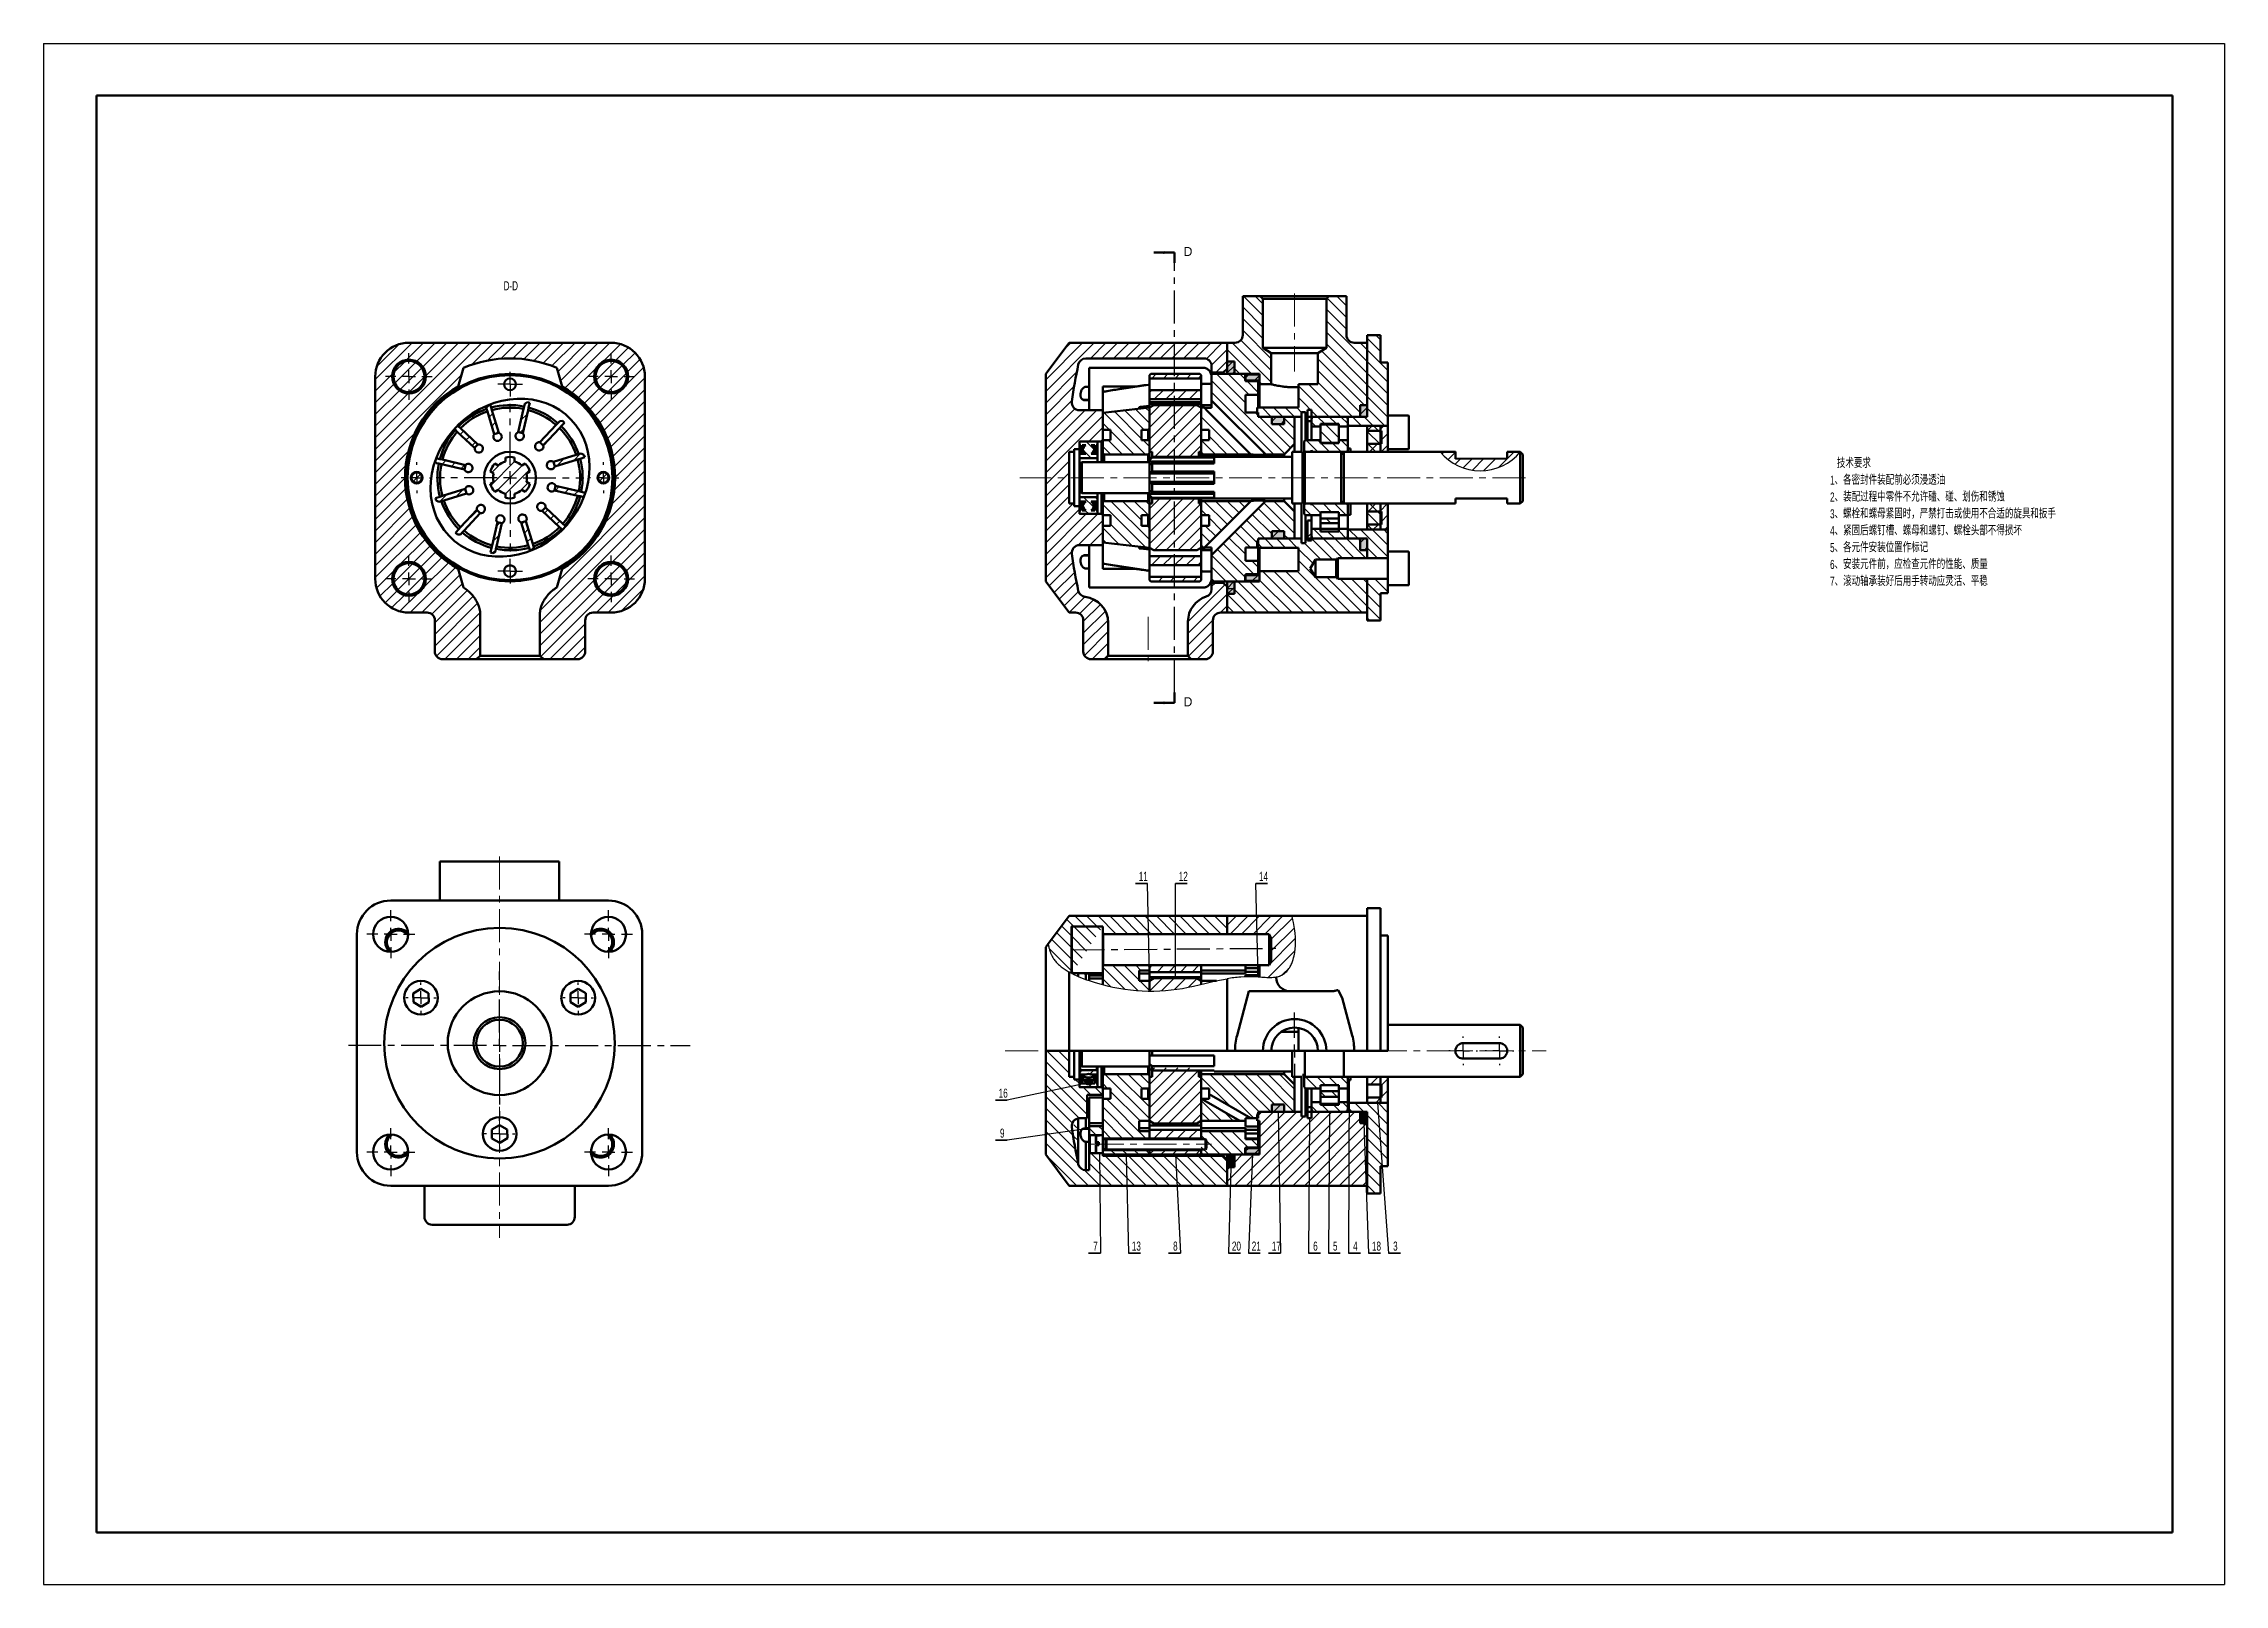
# Model space of a CAD drawing. Header units: millimetres. Extents: x 0 to 2215, y 0 to 863.
# Drawn here: x 0 to 841, y 0 to 594 of the extents above; entities that cross this region are included whole.
import ezdxf

# ---------------------------------------------------------------- set-up
doc = ezdxf.new("R2010")
doc.units = ezdxf.units.MM
doc.linetypes.add('CENTERX2', pattern=[20.32, 12.7, -2.54, 2.54, -2.54])
for name, color, linetype in [('中心线层', 1, 'CENTERX2'), ('剖面线层', 4, 'Continuous'), ('文本', 7, 'Continuous'), ('细实线层', 7, 'Continuous')]:
    doc.layers.add(name, color=color, linetype=linetype)
doc.layers.add('粗实线层', color=7, linetype='Continuous', lineweight=50)
doc.styles.add('SLDTEXTSTYLE0', font='', dxfattribs={"width": 0.67, "bigfont": 'bigfont'})
doc.styles.add('SLDTEXTSTYLE1', font='', dxfattribs={"width": 0.67})
doc.styles.add('SLDTEXTSTYLE3', font='')
doc.styles.get("Standard").update_dxf_attribs({"font": ''})
doc.styles.get('SLDTEXTSTYLE0').set_extended_font_data('汉仪长仿宋体')
doc.styles.get('SLDTEXTSTYLE1').set_extended_font_data('汉仪长仿宋体')
doc.styles.get('SLDTEXTSTYLE3').set_extended_font_data('汉仪长仿宋体')
doc.styles.get('Standard').set_extended_font_data('汉仪长仿宋体')
doc.dimstyles.new('SLDDIMSTYLE0', dxfattribs={"dimtxt": 0.18, "dimasz": 3, "dimexe": 0, "dimexo": 0.0625, "dimgap": 0, "dimtad": 0, "dimtih": 1, "dimtoh": 1, "dimdec": 0, "dimrnd": 1e-09, "dimzin": 0, "dimdsep": 46, "dimtxsty": 'Standard', "dimsah": 1, "dimcen": 0.09, "dimadec": 0, "dimazin": 0, "dimtfac": 3, "dimtdec": 0, "dimtofl": 0, "dimtmove": 0, "dimatfit": 3, "dimfxl": 0, "dimfrac": 2, "dimtolj": 1, "dimtzin": 0, "dimarcsym": 0})

msp = doc.modelspace()

# ---------------------------------------------------------------- texts
at = {"layer": '剖面线层', "color": 7, "linetype": 'Continuous', "lineweight": 50, "char_height": 3.5, "attachment_point": 1, "style": 'SLDTEXTSTYLE3'}
for insert in [(439.6, 515.83), (439.6, 342.23)]:
    msp.add_mtext('D', dxfattribs=dict(at, insert=insert))
at = {"layer": '文本', "insert": (180.13, 502.61), "char_height": 3.5, "attachment_point": 2, "style": 'SLDTEXTSTYLE1'}
msp.add_mtext('D-D', dxfattribs=at)

# ---------------------------------------------------------------- blocks, each defined once
blk = doc.blocks.new('块1')
at = {"layer": '粗实线层', "color": 7, "linetype": 'Continuous'}
for p, q in [((20.44, 574), (20.44, 20)), ((821.03, 574), (20.44, 574)), ((821.03, 20), (821.03, 574)), ((20.44, 20), (821.03, 20))]:
    blk.add_line(p, q, dxfattribs=at)
at = {"layer": '细实线层', "color": 7}
for p, q in [((0.03, 594), (841.03, 594)), ((0.03, 594), (0.03, 0)), ((841.03, 594), (841.03, 0)), ((0.03, 0), (841.03, 0))]:
    blk.add_line(p, q, dxfattribs=at)
blk = doc.blocks.new('SW_NOTE_0_16')
at = {"layer": '文本', "color": 0, "char_height": 3.5, "attachment_point": 1, "style": 'SLDTEXTSTYLE0'}
for s, insert in [('   技术要求', (0, 4.51)), ('2、装配过程中零件不允许磕、碰、划伤和锈蚀', (0, -8.49)), ('1、各密封件装配前必须浸透油', (0, -1.99)), ('3、螺栓和螺母紧固时，严禁打击或使用不合适的旋具和扳手', (0, -14.99)), ('4、紧固后螺钉槽、螺母和螺钉、螺栓头部不得损坏', (0, -21.49)), ('5、各元件安装位置作标记', (0, -27.99)), ('6、安装元件前，应检查元件的性能、质量', (0, -34.49)), ('7、滚动轴承装好后用手转动应灵活、平稳', (0, -40.99))]:
    blk.add_mtext(s, dxfattribs=dict(at, insert=insert))
blk = doc.blocks.new('SW_NOTE_0_22')
at = {"layer": '文本', "color": 0}
for p, q in [((-4.59, 0), (0, 0)), ((0, 0), (-4.59, 0)), ((-4.59, 0), (0, 0)), ((0, 0), (-4.59, 0)), ((-4.59, 0), (0, 0)), ((0, 0), (-4.59, 0))]:
    blk.add_line(p, q, dxfattribs=at)
at = {"layer": '文本', "color": 0, "insert": (-1.56, 4.47), "char_height": 3.5, "attachment_point": 2, "style": 'SLDTEXTSTYLE1'}
blk.add_mtext('11', dxfattribs=at)
blk = doc.blocks.new('SW_NOTE_0_23')
at = {"layer": '文本', "color": 0}
for p, q in [((0, 0), (4.59, 0)), ((4.59, 0), (0, 0)), ((0, 0), (4.59, 0)), ((4.59, 0), (0, 0)), ((0, 0), (4.59, 0)), ((4.59, 0), (0, 0))]:
    blk.add_line(p, q, dxfattribs=at)
at = {"layer": '文本', "color": 0, "insert": (3.03, 4.47), "char_height": 3.5, "attachment_point": 2, "style": 'SLDTEXTSTYLE1'}
blk.add_mtext('12', dxfattribs=at)
blk = doc.blocks.new('SW_NOTE_0_24')
at = {"layer": '文本', "color": 0}
for p, q in [((0, 0), (4.59, 0)), ((4.59, 0), (0, 0)), ((0, 0), (4.59, 0)), ((4.59, 0), (0, 0)), ((0, 0), (4.59, 0)), ((4.59, 0), (0, 0))]:
    blk.add_line(p, q, dxfattribs=at)
at = {"layer": '文本', "color": 0, "insert": (3.03, 4.47), "char_height": 3.5, "attachment_point": 2, "style": 'SLDTEXTSTYLE1'}
blk.add_mtext('14', dxfattribs=at)
blk = doc.blocks.new('SW_NOTE_0_25')
at = {"layer": '文本', "color": 0}
for p, q in [((0, 0), (4.59, 0)), ((4.59, 0), (0, 0)), ((0, 0), (4.59, 0)), ((4.59, 0), (0, 0)), ((0, 0), (4.59, 0)), ((4.59, 0), (0, 0))]:
    blk.add_line(p, q, dxfattribs=at)
at = {"layer": '文本', "color": 0, "insert": (2.66, 4.47), "char_height": 3.5, "attachment_point": 2, "style": 'SLDTEXTSTYLE1'}
blk.add_mtext('3', dxfattribs=at)
blk = doc.blocks.new('SW_NOTE_0_26')
at = {"layer": '文本', "color": 0}
for p, q in [((0, 0), (4.59, 0)), ((4.59, 0), (0, 0)), ((0, 0), (4.59, 0)), ((4.59, 0), (0, 0)), ((0, 0), (4.59, 0)), ((4.59, 0), (0, 0))]:
    blk.add_line(p, q, dxfattribs=at)
at = {"layer": '文本', "color": 0, "insert": (3.03, 4.47), "char_height": 3.5, "attachment_point": 2, "style": 'SLDTEXTSTYLE1'}
blk.add_mtext('18', dxfattribs=at)
blk = doc.blocks.new('SW_NOTE_0_27')
at = {"layer": '文本', "color": 0}
for p, q in [((0, 0), (4.59, 0)), ((4.59, 0), (0, 0)), ((0, 0), (4.59, 0)), ((4.59, 0), (0, 0)), ((0, 0), (4.59, 0)), ((4.59, 0), (0, 0))]:
    blk.add_line(p, q, dxfattribs=at)
at = {"layer": '文本', "color": 0, "insert": (2.66, 4.47), "char_height": 3.5, "attachment_point": 2, "style": 'SLDTEXTSTYLE1'}
blk.add_mtext('4', dxfattribs=at)
blk = doc.blocks.new('SW_NOTE_0_28')
at = {"layer": '文本', "color": 0}
for p, q in [((0, 0), (4.59, 0)), ((4.59, 0), (0, 0)), ((0, 0), (4.59, 0)), ((4.59, 0), (0, 0)), ((0, 0), (4.59, 0)), ((4.59, 0), (0, 0))]:
    blk.add_line(p, q, dxfattribs=at)
at = {"layer": '文本', "color": 0, "insert": (2.66, 4.47), "char_height": 3.5, "attachment_point": 2, "style": 'SLDTEXTSTYLE1'}
blk.add_mtext('5', dxfattribs=at)
blk = doc.blocks.new('SW_NOTE_0_29')
at = {"layer": '文本', "color": 0}
for p, q in [((0, 0), (4.59, 0)), ((4.59, 0), (0, 0)), ((0, 0), (4.59, 0)), ((4.59, 0), (0, 0)), ((0, 0), (4.59, 0)), ((4.59, 0), (0, 0))]:
    blk.add_line(p, q, dxfattribs=at)
at = {"layer": '文本', "color": 0, "insert": (2.66, 4.47), "char_height": 3.5, "attachment_point": 2, "style": 'SLDTEXTSTYLE1'}
blk.add_mtext('6', dxfattribs=at)
blk = doc.blocks.new('SW_NOTE_0_30')
at = {"layer": '文本', "color": 0}
for p, q in [((-4.59, 0), (0, 0)), ((0, 0), (-4.59, 0)), ((-4.59, 0), (0, 0)), ((0, 0), (-4.59, 0)), ((-4.59, 0), (0, 0)), ((0, 0), (-4.59, 0))]:
    blk.add_line(p, q, dxfattribs=at)
at = {"layer": '文本', "color": 0, "insert": (-1.56, 4.47), "char_height": 3.5, "attachment_point": 2, "style": 'SLDTEXTSTYLE1'}
blk.add_mtext('17', dxfattribs=at)
blk = doc.blocks.new('SW_NOTE_0_31')
at = {"layer": '文本', "color": 0}
for p, q in [((0, 0), (4.59, 0)), ((4.59, 0), (0, 0)), ((0, 0), (4.59, 0)), ((4.59, 0), (0, 0)), ((0, 0), (4.59, 0)), ((4.59, 0), (0, 0))]:
    blk.add_line(p, q, dxfattribs=at)
at = {"layer": '文本', "color": 0, "insert": (3.03, 4.47), "char_height": 3.5, "attachment_point": 2, "style": 'SLDTEXTSTYLE1'}
blk.add_mtext('21', dxfattribs=at)
blk = doc.blocks.new('SW_NOTE_0_32')
at = {"layer": '文本', "color": 0}
for p, q in [((0, 0), (4.59, 0)), ((4.59, 0), (0, 0)), ((0, 0), (4.59, 0)), ((4.59, 0), (0, 0)), ((0, 0), (4.59, 0)), ((4.59, 0), (0, 0))]:
    blk.add_line(p, q, dxfattribs=at)
at = {"layer": '文本', "color": 0, "insert": (3.03, 4.47), "char_height": 3.5, "attachment_point": 2, "style": 'SLDTEXTSTYLE1'}
blk.add_mtext('20', dxfattribs=at)
blk = doc.blocks.new('SW_NOTE_0_33')
at = {"layer": '文本', "color": 0}
for p, q in [((-4.59, 0), (0, 0)), ((0, 0), (-4.59, 0)), ((-4.59, 0), (0, 0)), ((0, 0), (-4.59, 0)), ((-4.59, 0), (0, 0)), ((0, 0), (-4.59, 0))]:
    blk.add_line(p, q, dxfattribs=at)
at = {"layer": '文本', "color": 0, "insert": (-1.92, 4.47), "char_height": 3.5, "attachment_point": 2, "style": 'SLDTEXTSTYLE1'}
blk.add_mtext('8', dxfattribs=at)
blk = doc.blocks.new('SW_NOTE_0_34')
at = {"layer": '文本', "color": 0}
for p, q in [((0, 0), (4.59, 0)), ((4.59, 0), (0, 0)), ((0, 0), (4.59, 0)), ((4.59, 0), (0, 0)), ((0, 0), (4.59, 0)), ((4.59, 0), (0, 0))]:
    blk.add_line(p, q, dxfattribs=at)
at = {"layer": '文本', "color": 0, "insert": (3.03, 4.47), "char_height": 3.5, "attachment_point": 2, "style": 'SLDTEXTSTYLE1'}
blk.add_mtext('13', dxfattribs=at)
blk = doc.blocks.new('SW_NOTE_0_35')
at = {"layer": '文本', "color": 0}
for p, q in [((-4.59, 0), (0, 0)), ((0, 0), (-4.59, 0)), ((-4.59, 0), (0, 0)), ((0, 0), (-4.59, 0)), ((-4.59, 0), (0, 0)), ((0, 0), (-4.59, 0))]:
    blk.add_line(p, q, dxfattribs=at)
at = {"layer": '文本', "color": 0, "insert": (-1.92, 4.47), "char_height": 3.5, "attachment_point": 2, "style": 'SLDTEXTSTYLE1'}
blk.add_mtext('7', dxfattribs=at)
blk = doc.blocks.new('SW_NOTE_0_36')
at = {"layer": '文本', "color": 0}
for p, q in [((-4.59, 0), (0, 0)), ((0, 0), (-4.59, 0)), ((-4.59, 0), (0, 0)), ((0, 0), (-4.59, 0)), ((-4.59, 0), (0, 0)), ((0, 0), (-4.59, 0))]:
    blk.add_line(p, q, dxfattribs=at)
at = {"layer": '文本', "color": 0, "insert": (-1.92, 4.47), "char_height": 3.5, "attachment_point": 2, "style": 'SLDTEXTSTYLE1'}
blk.add_mtext('9', dxfattribs=at)
blk = doc.blocks.new('SW_NOTE_0_37')
at = {"layer": '文本', "color": 0}
for p, q in [((-4.59, 0), (0, 0)), ((0, 0), (-4.59, 0)), ((-4.59, 0), (0, 0)), ((0, 0), (-4.59, 0)), ((-4.59, 0), (0, 0)), ((0, 0), (-4.59, 0))]:
    blk.add_line(p, q, dxfattribs=at)
at = {"layer": '文本', "color": 0, "insert": (-1.56, 4.47), "char_height": 3.5, "attachment_point": 2, "style": 'SLDTEXTSTYLE1'}
blk.add_mtext('16', dxfattribs=at)
blk = doc.blocks.new('SW_CENTERMARKSYMBOL_0')
at = {"layer": '中心线层', "color": 0}
for p, q in [((0, 5), (0, 14.75)), ((-5, 0), (-14.75, 0)), ((0, 0), (-2.5, 0)), ((0, 0), (0, 2.5)), ((0, 0), (0, -2.5)), ((0, 0), (2.5, 0)), ((5, 0), (14.75, 0)), ((0, -5), (0, -14.75))]:
    blk.add_line(p, q, dxfattribs=at)
blk = doc.blocks.new('SW_CENTERMARKSYMBOL_1')
at = {"layer": '中心线层', "color": 0}
for p, q in [((-5, 0), (-5.5, 0)), ((0, 0), (-2.5, 0)), ((0, 5), (0, 5.5)), ((0, 0), (0, 2.5)), ((0, 0), (2.5, 0)), ((0, 0), (0, -2.5)), ((5, 0), (5.5, 0)), ((9, 0), (8.5, 0)), ((14, 0), (11.5, 0)), ((14, 5), (14, 5.5)), ((14, 0), (14, 2.5)), ((14, 0), (16.5, 0)), ((14, 0), (14, -2.5)), ((19, 0), (19.5, 0)), ((0, -5), (0, -5.5)), ((14, -5), (14, -5.5))]:
    blk.add_line(p, q, dxfattribs=at)
blk = doc.blocks.new('SW_HATCH_0')
at = {"layer": '剖面线层', "color": 0, "linetype": 'Continuous', "lineweight": 18}
for p, q in [((52.21, 138.33), (59.62, 130.91)), ((56.7, 138.33), (59.62, 135.4)), ((84.38, 137.58), (91.87, 130.09)), ((88.13, 138.33), (91.87, 134.58)), ((51.87, 134.17), (59.62, 126.42)), ((51.87, 129.68), (59.62, 121.93)), ((84.12, 133.35), (91.87, 125.6)), ((84.12, 128.86), (99.87, 113.11)), ((-5.4, 120.33), (-24.13, 101.6)), ((-9.89, 120.33), (-24.13, 106.09)), ((-14.38, 120.33), (-17.35, 117.35)), ((-0.91, 120.33), (-6.91, 114.33)), ((3.58, 120.33), (-2.42, 114.33)), ((8.07, 120.33), (2.07, 114.33)), ((12.56, 120.33), (6.56, 114.33)), ((17.05, 120.33), (11.05, 114.33)), ((21.54, 120.33), (15.54, 114.33)), ((26.03, 120.33), (20.03, 114.33)), ((30.52, 120.33), (24.52, 114.33)), ((35.01, 120.33), (29.01, 114.33)), ((39.5, 120.33), (33.5, 114.33)), ((43.99, 120.33), (37.84, 114.17)), ((47.76, 120.33), (62.88, 105.21)), ((51.17, 121.4), (62.88, 109.7)), ((51.87, 125.19), (62.88, 114.19)), ((84.12, 124.37), (99.87, 108.62)), ((84.12, 119.88), (99.87, 104.13)), ((97.15, 120.33), (99.87, 117.6)), ((99.87, 122.09), (104.97, 116.99)), ((103.13, 123.33), (104.97, 121.48)), ((45.87, 117.72), (39.85, 111.69)), ((45.87, 113.23), (41.47, 108.83)), ((45.87, 117.72), (55.27, 108.33)), ((45.87, 113.23), (45.98, 113.13)), ((48.02, 113.13), (45.87, 110.98)), ((48.62, 111.49), (45.87, 108.74)), ((48.62, 110.48), (50.78, 108.33)), ((80.87, 114.15), (98.8, 96.23)), ((80.87, 109.66), (97.12, 93.41)), ((82.29, 117.22), (99.87, 99.64)), ((99.87, 117.6), (107.87, 109.6)), ((99.87, 113.11), (107.87, 105.11)), ((-13.14, 103.6), (-24.13, 92.62)), ((-12.13, 109.11), (-24.13, 97.11)), ((16.76, 102.08), (15.87, 101.19)), ((18.52, 108.33), (16.77, 106.58)), ((21.25, 102.08), (17.72, 98.54)), ((23.01, 108.33), (21.26, 106.58)), ((25.74, 102.08), (22.21, 98.54)), ((27.5, 108.33), (25.75, 106.58)), ((30.23, 102.08), (26.7, 98.54)), ((31.99, 108.33), (30.24, 106.58)), ((34.72, 102.08), (31.19, 98.54)), ((35.87, 107.72), (34.73, 106.58)), ((39.87, 105.76), (68.09, 77.54)), ((39.87, 101.27), (63.82, 77.33)), ((41.8, 108.33), (52.87, 97.25)), ((46.29, 108.33), (54.29, 100.33)), ((48.62, 109.24), (47.76, 108.38)), ((50.78, 108.33), (52.87, 106.23)), ((54.2, 108.08), (52.84, 106.73)), ((53.52, 105.59), (57.87, 101.23)), ((58.38, 107.77), (56.45, 105.84)), ((58.38, 105.22), (59.27, 104.33)), ((73.37, 103.69), (85.24, 91.83)), ((77.23, 104.33), (89.73, 91.83)), ((80.87, 105.17), (94.22, 91.83)), ((99.87, 108.62), (107.87, 100.62)), ((99.87, 104.13), (107.87, 96.13)), ((-13.98, 98.27), (-24.13, 88.13)), ((-12.86, 94.91), (-24.13, 83.64)), ((-4.46, 94.33), (-24.13, 74.66)), ((-8.95, 94.33), (-24.13, 79.15)), ((-1.63, 93.38), (14.42, 77.33)), ((2.41, 93.83), (12.87, 83.37)), ((6.45, 94.28), (13.9, 86.83)), ((10.49, 94.73), (15.87, 89.35)), ((14.53, 95.18), (15.87, 93.84)), ((33.46, 96.33), (15.87, 78.74)), ((28.97, 96.33), (15.87, 83.23)), ((24.48, 96.33), (15.87, 87.72)), ((19.99, 96.33), (15.87, 92.21)), ((35.87, 94.25), (17.95, 76.33)), ((35.87, 98.74), (35.68, 98.54)), ((36.84, 95.33), (54.84, 77.33)), ((56.69, 93.43), (57.87, 92.25)), ((59.29, 95.33), (62.79, 91.83)), ((63.78, 95.33), (67.28, 91.83)), ((68.27, 95.33), (71.77, 91.83)), ((72.76, 95.33), (74.57, 93.51)), ((73.37, 99.2), (80.75, 91.83)), ((99.87, 95.38), (97.12, 92.63)), ((99.87, 99.64), (107.87, 91.64)), ((99.87, 95.15), (106.7, 88.33)), ((-2.13, 92.17), (-24.13, 70.17)), ((-2.13, 87.68), (-7.48, 82.33)), ((-2.13, 89.38), (0.43, 86.83)), ((0.87, 86.38), (9.93, 77.33)), ((35.87, 89.76), (22.44, 76.33)), ((35.87, 85.27), (26.93, 76.33)), ((35.87, 91.8), (50.35, 77.33)), ((35.87, 87.31), (36.36, 86.83)), ((38.87, 84.31), (45.86, 77.33)), ((58.3, 91.83), (70.34, 79.79)), ((62.79, 91.83), (63.07, 91.54)), ((64.88, 91.83), (63.07, 90.02)), ((65.66, 88.95), (71.87, 82.74)), ((67.87, 90.33), (66.5, 88.95)), ((67.87, 91.23), (71.87, 87.23)), ((71.77, 91.83), (71.87, 91.72)), ((76.07, 92.01), (76.26, 91.83)), ((78.37, 89.71), (80.01, 88.08)), ((80.75, 91.83), (83.5, 89.08)), ((81.87, 86.21), (86.35, 81.73)), ((83.73, 88.84), (88.87, 83.7)), ((85.24, 91.83), (87.99, 89.08)), ((88.22, 88.84), (88.99, 88.08)), ((89.73, 91.83), (92.37, 89.18)), ((92.45, 89.1), (93.23, 88.33)), ((94.23, 91.82), (97.72, 88.33)), ((98.7, 91.83), (104.97, 85.56)), ((101.8, 88.33), (99.87, 86.4)), ((99.87, 86.17), (104.97, 81.07)), ((106.29, 88.33), (104.29, 86.33)), ((107.87, 85.42), (105.38, 82.92)), ((-10.57, 79.86), (-10.03, 79.33)), ((-9.81, 79.11), (-6.53, 75.83)), ((-8.54, 82.33), (-5.44, 79.23)), ((-5.22, 79.01), (-4.69, 78.47)), ((-2.13, 83.19), (-2.99, 82.33)), ((-2.13, 80.4), (0.95, 77.33)), ((-0.06, 82.83), (5.44, 77.33)), ((13.41, 82.83), (15.87, 80.37)), ((35.87, 80.78), (31.42, 76.33)), ((35.87, 82.82), (41.37, 77.33)), ((35.87, 78.33), (36.87, 77.33)), ((75.57, 79.04), (76.29, 78.33)), ((76.33, 82.78), (80.78, 78.33)), ((80.82, 82.78), (81.87, 81.72)), ((82.02, 81.58), (85.27, 78.33)), ((86.51, 81.58), (89.76, 78.33)), ((89.8, 82.78), (92.37, 80.2)), ((99.87, 81.68), (103.23, 78.33)), ((103.78, 81.33), (100.78, 78.33)), ((107.87, 80.93), (105.27, 78.33)), ((-15.13, 74.68), (-24.13, 65.68)), ((-15.13, 70.19), (-24.13, 61.19)), ((-15.13, 65.7), (-24.13, 56.7)), ((-15.13, 61.21), (-24.13, 52.21)), ((-9.49, 60.83), (-5.57, 56.9)), ((-5, 60.83), (-4.13, 59.95)), ((0.99, 59.33), (15.87, 44.44)), ((5.48, 59.33), (12.87, 51.93)), ((9.97, 59.33), (15.47, 53.83)), ((14.46, 59.33), (15.87, 57.91)), ((33.38, 60.33), (15.87, 42.82)), ((28.89, 60.33), (15.87, 47.31)), ((24.4, 60.33), (15.87, 51.8)), ((19.91, 60.33), (15.87, 56.29)), ((36.91, 59.33), (45.97, 50.27)), ((41.4, 59.33), (48.22, 52.51)), ((45.89, 59.33), (50.46, 54.76)), ((50.38, 59.33), (52.71, 57)), ((54.88, 59.33), (54.95, 59.25)), ((63.86, 59.33), (71.87, 51.31)), ((-13.52, 58.33), (-24.13, 47.72)), ((-11.13, 56.23), (-24.13, 43.23)), ((-4.05, 54.33), (-24.13, 34.25)), ((-8.54, 54.33), (-24.13, 38.74)), ((-2.13, 51.76), (-11.6, 42.28)), ((-10.57, 57.41), (-10.03, 56.88)), ((-8.88, 55.73), (-7.48, 54.33)), ((-5.22, 56.56), (-4.69, 56.02)), ((-4.39, 55.73), (-4.13, 55.46)), ((-2.13, 57.95), (14.33, 41.5)), ((0.87, 50.46), (9.28, 42.06)), ((35.87, 58.33), (17.87, 40.33)), ((35.87, 53.84), (22.37, 40.33)), ((35.87, 55.88), (37.92, 53.83)), ((38.87, 52.87), (43.73, 48.02)), ((53.29, 51.93), (60.39, 44.83)), ((55.53, 54.18), (63.07, 46.64)), ((57.78, 56.42), (66.5, 47.7)), ((60.02, 58.67), (71.87, 46.82)), ((75.57, 56.59), (78.29, 53.88)), ((78.33, 58.33), (78.37, 58.28)), ((78.53, 58.12), (81.87, 54.78)), ((82.82, 58.33), (86.07, 55.08)), ((84.01, 52.64), (85.85, 50.8)), ((87.31, 58.33), (91.76, 53.88)), ((88.5, 52.64), (88.87, 52.27)), ((91.8, 58.33), (92.37, 57.75)), ((99.87, 54.74), (104.97, 49.64)), ((103.23, 58.33), (100.23, 55.33)), ((100.78, 58.33), (104.97, 54.13)), ((107.72, 58.33), (104.72, 55.33)), ((107.87, 53.99), (105.38, 51.49)), ((-2.13, 47.27), (-7.07, 42.33)), ((-2.13, 42.78), (-2.58, 42.33)), ((-2.13, 48.97), (4.23, 42.62)), ((-2.13, 44.48), (-0.82, 43.18)), ((14.98, 49.83), (15.87, 48.93)), ((35.87, 49.35), (26.86, 40.33)), ((35.87, 44.86), (31.35, 40.33)), ((35.87, 46.89), (39.24, 43.53)), ((35.87, 42.4), (36.95, 41.33)), ((37.43, 49.83), (41.48, 45.78)), ((44.31, 42.95), (56.19, 31.07)), ((46.55, 45.2), (52.87, 38.87)), ((48.8, 47.44), (54.81, 41.43)), ((51.04, 49.69), (57.87, 42.86)), ((57.37, 43.36), (59.4, 41.33)), ((60.39, 44.83), (63.89, 41.33)), ((65.66, 47.7), (63.07, 45.11)), ((64.88, 44.83), (68.38, 41.33)), ((67.87, 45.42), (67.28, 44.83)), ((67.87, 46.33), (69.38, 44.83)), ((69.38, 44.83), (72.88, 41.33)), ((73.87, 44.83), (74.57, 44.12)), ((75.62, 43.08), (81.97, 36.73)), ((78.37, 46.94), (76.87, 45.44)), ((78.36, 44.83), (86.46, 36.73)), ((79.1, 48.58), (82.85, 44.83)), ((82.85, 44.83), (90.35, 37.33)), ((84.59, 47.58), (87.34, 44.83)), ((87.34, 44.83), (94.84, 37.33)), ((88.87, 47.78), (91.75, 44.9)), ((91.83, 44.83), (99.33, 37.33)), ((92.82, 48.33), (96.32, 44.83)), ((96.32, 44.83), (97.12, 44.02)), ((98.69, 44.81), (97.12, 43.24)), ((97.31, 48.33), (107.87, 37.76)), ((99.87, 50.25), (107.87, 42.25)), ((104.21, 50.33), (102.21, 48.33)), ((106.29, 48.33), (107.87, 46.74)), ((107.87, 49.5), (106.7, 48.33)), ((-14.04, 39.84), (-24.13, 29.76)), ((-13.59, 35.8), (-22.81, 26.58)), ((20.15, 38.11), (16.62, 34.58)), ((24.64, 38.11), (21.11, 34.58)), ((29.13, 38.11), (25.6, 34.58)), ((33.62, 38.11), (30.09, 34.58)), ((35.87, 35.87), (34.58, 34.58)), ((39.87, 38.4), (49.95, 28.33)), ((39.87, 33.91), (45.46, 28.33)), ((42.06, 40.71), (52.87, 29.89)), ((55.42, 36.33), (57.87, 33.88)), ((73.37, 40.83), (78.97, 35.23)), ((73.37, 36.34), (93.38, 16.33)), ((99.87, 41.5), (98.8, 40.43)), ((99.87, 41.27), (103.82, 37.33)), ((-12.95, 31.95), (-20.89, 24.01)), ((-12.25, 28.16), (-18.97, 21.45)), ((16.61, 30.08), (15.87, 29.35)), ((21.1, 30.08), (19.35, 28.33)), ((25.59, 30.08), (23.84, 28.33)), ((30.08, 30.08), (28.33, 28.33)), ((45.08, 27.12), (30.75, 12.79)), ((34.57, 30.08), (32.82, 28.33)), ((39.87, 29.42), (40.97, 28.33)), ((41.3, 27.83), (39.87, 26.4)), ((48.48, 28.27), (45.87, 25.67)), ((46.23, 28.27), (45.87, 27.91)), ((48.62, 26.17), (45.98, 23.53)), ((49.95, 28.33), (61.95, 16.33)), ((53.26, 30.81), (52.84, 30.39)), ((54.44, 28.33), (66.44, 16.33)), ((57.75, 30.81), (55.51, 28.57)), ((58.38, 28.88), (70.93, 16.33)), ((59.42, 32.33), (75.42, 16.33)), ((63.91, 32.33), (79.91, 16.33)), ((68.4, 32.33), (84.4, 16.33)), ((72.89, 32.33), (88.89, 16.33)), ((84.28, 29.93), (97.88, 16.33)), ((89.37, 29.33), (99.87, 18.82)), ((93.86, 29.33), (99.87, 23.31)), ((98.35, 29.33), (99.87, 27.8)), ((99.87, 27.8), (104.97, 22.7)), ((102.84, 29.33), (107.87, 24.29)), ((107.35, 29.3), (107.87, 28.78)), ((-11.48, 24.44), (-17.04, 18.88)), ((-9.07, 22.36), (-15.11, 16.33)), ((-5.57, 21.37), (-11.06, 15.88)), ((-2.95, 19.5), (-9.63, 12.83)), ((-1.07, 16.89), (-9.63, 8.34)), ((45.87, 23.42), (30.75, 8.3)), ((45.87, 18.93), (43.26, 16.32)), ((45.87, 23.42), (52.97, 16.33)), ((45.87, 18.93), (48.48, 16.33)), ((48.62, 23.93), (48.22, 23.53)), ((48.62, 25.16), (57.46, 16.33)), ((99.87, 23.31), (104.97, 18.21)), ((99.87, 18.82), (104.97, 13.72)), ((-0.05, 13.42), (-9.63, 3.85)), ((0, 8.98), (-9.2, -0.22)), ((40.38, 13.44), (30.75, 3.81)), ((40.37, 8.94), (30.89, -0.54)), ((99.87, 14.33), (100.88, 13.33)), ((0, 4.49), (-6.16, -1.67)), ((0, 0), (-1.67, -1.67)), ((40.37, 4.45), (34.25, -1.67))]:
    blk.add_line(p, q, dxfattribs=at)
blk = doc.blocks.new('SW_HATCH_1')
at = {"layer": '剖面线层', "color": 0, "linetype": 'Continuous', "lineweight": 18}
for p, q in [((-62.27, 94.89), (-103.41, 53.75)), ((-66.76, 94.89), (-103.41, 58.24)), ((-89.21, 94.89), (-103.41, 80.69)), ((-94.29, 94.29), (-102.81, 85.78)), ((-84.72, 94.89), (-91.28, 88.33)), ((-80.23, 94.89), (-87.44, 87.67)), ((-75.74, 94.89), (-85.05, 85.57)), ((-71.25, 94.89), (-83.91, 82.22)), ((-57.78, 94.89), (-66.23, 86.43)), ((-53.29, 94.89), (-60.12, 88.05)), ((-48.8, 94.89), (-54.93, 88.75)), ((-44.31, 94.89), (-50.32, 88.87)), ((-39.82, 94.89), (-46.12, 88.58)), ((-35.33, 94.89), (-42.25, 87.97)), ((-30.84, 94.89), (-38.64, 87.08)), ((-26.35, 94.89), (-35.27, 85.96)), ((-21.86, 94.89), (-32.98, 83.76)), ((-17.37, 94.89), (-31.98, 80.27)), ((-12.88, 94.89), (-30.31, 77.46)), ((-8.87, 94.4), (-15.91, 87.36)), ((-5.74, 93.05), (-10.64, 88.14)), ((-91.91, 87.7), (-96.21, 83.39)), ((-87.82, 87.3), (-95.82, 79.3)), ((-85.41, 85.21), (-93.73, 76.89)), ((-17.88, 85.4), (-27.61, 75.66)), ((-11.05, 87.73), (-18.25, 80.53)), ((-8.16, 86.13), (-16.65, 77.64)), ((-3.21, 91.08), (-7.81, 86.48)), ((0.11, 85.42), (-6.93, 78.38)), ((-1.25, 88.56), (-6.15, 83.65)), ((-96.85, 82.76), (-103.41, 76.2)), ((-70.2, 82.47), (-103.41, 49.26)), ((-96.19, 78.92), (-103.41, 71.71)), ((-94.09, 76.53), (-103.41, 67.22)), ((-84.41, 81.73), (-90.25, 75.89)), ((-18.66, 80.12), (-25.1, 73.68)), ((-17, 77.29), (-22.77, 71.53)), ((-8.9, 76.42), (-18.63, 66.68)), ((0.59, 81.42), (-16.84, 63.99)), ((0.59, 76.93), (-15.23, 61.1)), ((-6.56, 83.24), (-13.76, 76.04)), ((-90.74, 75.4), (-103.41, 62.73)), ((-59.1, 71.12), (-60.54, 69.68)), ((-58.04, 67.68), (-59.49, 66.24)), ((-44.81, 67.44), (-47.21, 65.04)), ((-44.78, 71.97), (-45.87, 70.88)), ((-14.17, 75.63), (-20.61, 69.19)), ((0.59, 72.44), (-13.83, 58.01)), ((0.59, 67.95), (-12.66, 54.69)), ((-88.06, 60.12), (-103.41, 44.77)), ((-69.36, 60.86), (-70.63, 59.58)), ((-56.99, 64.24), (-58.43, 62.8)), ((-55.94, 60.8), (-56.9, 59.85)), ((-46.16, 61.6), (-47.49, 60.27)), ((-33.17, 61.12), (-38.79, 55.5)), ((0.59, 63.46), (-11.75, 51.11)), ((0.59, 58.97), (-11.14, 47.23)), ((-90.6, 53.08), (-103.41, 40.28)), ((-67.03, 58.69), (-68.31, 57.42)), ((-64.71, 56.52), (-65.98, 55.25)), ((-52.45, 50.82), (-53.16, 50.12)), ((-24.18, 52.15), (-26.89, 49.44)), ((0.59, 54.48), (-10.91, 42.98)), ((-91.63, 47.56), (-103.41, 35.79)), ((-91.91, 42.8), (-103.41, 31.3)), ((-85.95, 44.26), (-88.78, 41.43)), ((-79.84, 50.38), (-79.91, 50.3)), ((-76.19, 49.53), (-77.69, 48.03)), ((-72.54, 48.69), (-74.04, 47.19)), ((-68.89, 47.85), (-70.4, 46.35)), ((-49.64, 49.14), (-58.84, 39.94)), ((-54.91, 48.36), (-58.38, 44.89)), ((-46.62, 47.67), (-56.19, 38.11)), ((-43.97, 45.83), (-53.17, 36.63)), ((-30.65, 50.18), (-33.36, 47.46)), ((-14.03, 44.34), (-16.86, 41.51)), ((0.59, 45.5), (-12.21, 32.69)), ((0.59, 49.99), (-11.18, 38.22)), ((-91.67, 38.54), (-103.41, 26.81)), ((-91.06, 34.66), (-103.41, 22.32)), ((-75.92, 36.33), (-78.63, 33.62)), ((-69.45, 38.31), (-72.16, 35.6)), ((-49.66, 35.66), (-50.36, 34.96)), ((-44.43, 40.88), (-47.9, 37.42)), ((-32.42, 39.43), (-33.92, 37.93)), ((0.59, 36.52), (-32.61, 3.31)), ((-28.77, 38.58), (-30.27, 37.08)), ((-25.12, 37.74), (-26.62, 36.24)), ((-22.9, 35.48), (-22.97, 35.4)), ((0.59, 41.01), (-14.75, 25.66)), ((-90.15, 31.09), (-103.41, 17.83)), ((-88.98, 27.77), (-103.41, 13.34)), ((-64.02, 30.28), (-69.64, 24.65)), ((-55.32, 25.5), (-56.65, 24.17)), ((-45.91, 25.93), (-46.87, 24.97)), ((0.59, 27.54), (-39.92, -12.97)), ((0.59, 32.03), (-39.78, -8.35)), ((-36.83, 30.52), (-38.1, 29.25)), ((-34.5, 28.36), (-35.78, 27.08)), ((-32.18, 26.19), (-33.45, 24.92)), ((-87.58, 24.67), (-103.41, 8.85)), ((-85.97, 21.79), (-103.41, 4.36)), ((-84.18, 19.09), (-93.91, 9.36)), ((-55.6, 20.74), (-58, 18.33)), ((-44.38, 22.98), (-45.82, 21.53)), ((-43.32, 19.54), (-44.77, 18.1)), ((0.59, 23.05), (-12.07, 10.38)), ((0.59, 18.56), (-8.72, 9.24)), ((-89.05, 9.73), (-96.25, 2.53)), ((-82.2, 16.58), (-88.64, 10.14)), ((-80.04, 14.25), (-85.81, 8.48)), ((-75.2, 10.11), (-84.93, 0.38)), ((-77.71, 12.09), (-84.15, 5.65)), ((-56.94, 14.9), (-58.03, 13.81)), ((-42.27, 16.1), (-43.72, 14.66)), ((-12.57, 9.89), (-18.4, 4.05)), ((-9.08, 8.88), (-17.4, 0.56)), ((0.59, 14.07), (-6.62, 6.85)), ((0.59, 9.58), (-5.96, 3.02)), ((-95.88, 7.4), (-102.92, 0.36)), ((-96.66, 2.12), (-101.56, -2.78)), ((-86.16, 8.13), (-94.65, -0.36)), ((-84.56, 5.24), (-91.76, -1.96)), ((-72.5, 8.32), (-89.93, -9.11)), ((-70.83, 5.5), (-85.44, -9.11)), ((-69.83, 2.02), (-81.58, -9.73)), ((-18.9, 3.55), (-39.92, -17.46)), ((-17.76, 0.2), (-39.92, -21.95)), ((-6.99, 6.48), (-15, -1.52)), ((0.59, 5.09), (-13.6, -9.11)), ((-6.6, 2.38), (-10.9, -1.92)), ((0, 0), (-8.52, -8.52)), ((-95, -0.71), (-99.6, -5.3)), ((-92.17, -2.37), (-97.07, -7.27)), ((-86.9, -1.58), (-93.94, -8.62)), ((-67.89, -0.54), (-80.41, -13.05)), ((-65.64, -2.78), (-80.41, -17.54)), ((-63.92, -5.54), (-80.41, -22.03)), ((-15.37, -1.9), (-39.57, -26.1)), ((-11.53, -2.55), (-18.09, -9.11)), ((-62.93, -9.05), (-79.8, -25.92)), ((-62.9, -13.5), (-76.5, -27.11)), ((-22.41, -13.42), (-36.09, -27.11)), ((-62.9, -17.99), (-72.01, -27.11)), ((-62.9, -22.48), (-67.52, -27.11)), ((-22.41, -17.91), (-31.6, -27.11)), ((-22.41, -22.41), (-27.11, -27.11))]:
    blk.add_line(p, q, dxfattribs=at)
blk = doc.blocks.new('SW_CENTERMARKSYMBOL_2')
at = {"layer": '中心线层', "color": 0}
for p, q in [((0, 5), (0, 28.5)), ((-5, 0), (-28.5, 0)), ((0, 0), (-2.5, 0)), ((0, 0), (0, 2.5)), ((0, 0), (0, -2.5)), ((0, 0), (2.5, 0)), ((5, 0), (28.5, 0)), ((0, -5), (0, -28.5))]:
    blk.add_line(p, q, dxfattribs=at)
blk = doc.blocks.new('SW_CENTERMARKSYMBOL_3')
at = {"layer": '中心线层', "color": 0}
for p, q in [((0, 5), (0, 9)), ((-5, 0), (-9, 0)), ((0, 0), (-2.5, 0)), ((0, 0), (0, 2.5)), ((0, 0), (0, -2.5)), ((0, 0), (2.5, 0)), ((5, 0), (9, 0)), ((0, -5), (0, -9))]:
    blk.add_line(p, q, dxfattribs=at)
blk = doc.blocks.new('SW_CENTERMARKSYMBOL_4')
at = {"layer": '中心线层', "color": 0}
for p, q in [((0, 5), (0, 9)), ((-5, 0), (-9, 0)), ((0, 0), (-2.5, 0)), ((0, 0), (0, 2.5)), ((0, 0), (0, -2.5)), ((0, 0), (2.5, 0)), ((5, 0), (9, 0)), ((0, -5), (0, -9))]:
    blk.add_line(p, q, dxfattribs=at)
blk = doc.blocks.new('SW_CENTERMARKSYMBOL_5')
at = {"layer": '中心线层', "color": 0}
for p, q in [((0, 5), (0, 9)), ((-5, 0), (-9, 0)), ((0, 0), (-2.5, 0)), ((0, 0), (0, 2.5)), ((0, 0), (0, -2.5)), ((0, 0), (2.5, 0)), ((5, 0), (9, 0)), ((0, -5), (0, -9))]:
    blk.add_line(p, q, dxfattribs=at)
blk = doc.blocks.new('SW_CENTERMARKSYMBOL_6')
at = {"layer": '中心线层', "color": 0}
for p, q in [((0, 5), (0, 9)), ((-5, 0), (-9, 0)), ((0, 0), (-2.5, 0)), ((0, 0), (0, 2.5)), ((0, 0), (0, -2.5)), ((0, 0), (2.5, 0)), ((5, 0), (9, 0)), ((0, -5), (0, -9))]:
    blk.add_line(p, q, dxfattribs=at)
blk = doc.blocks.new('SW_CENTERMARKSYMBOL_7')
at = {"layer": '中心线层', "color": 0}
for p, q in [((-5, 0), (-6, 0)), ((0, 0), (-2.5, 0)), ((0, 5), (0, 6)), ((0, 0), (0, 2.5)), ((0, 0), (0, -2.5)), ((0, 0), (2.5, 0)), ((5, 0), (6, 0)), ((0, -5), (0, -6))]:
    blk.add_line(p, q, dxfattribs=at)
blk = doc.blocks.new('SW_CENTERMARKSYMBOL_8')
at = {"layer": '中心线层', "color": 0}
for p, q in [((-5, 0), (-6, 0)), ((0, 0), (-2.5, 0)), ((0, 5), (0, 6)), ((0, 0), (0, 2.5)), ((0, 0), (0, -2.5)), ((0, 0), (2.5, 0)), ((5, 0), (6, 0)), ((0, -5), (0, -6))]:
    blk.add_line(p, q, dxfattribs=at)
blk = doc.blocks.new('SW_CENTERMARKSYMBOL_9')
at = {"layer": '中心线层', "color": 0}
for p, q in [((-2.5, 0), (-4.75, 0)), ((0, 0), (-2.5, 0)), ((0, 2.5), (0, 4.75)), ((0, 0), (0, 2.5)), ((0, 0), (0, -2.5)), ((0, 0), (2.5, 0)), ((2.5, 0), (4.75, 0)), ((0, -2.5), (0, -4.75))]:
    blk.add_line(p, q, dxfattribs=at)
blk = doc.blocks.new('SW_CENTERMARKSYMBOL_10')
at = {"layer": '中心线层', "color": 0}
for p, q in [((-2.5, 0), (-4.75, 0)), ((0, 0), (-2.5, 0)), ((0, 2.5), (0, 4.75)), ((0, 0), (0, 2.5)), ((0, 0), (0, -2.5)), ((0, 0), (2.5, 0)), ((2.5, 0), (4.75, 0)), ((0, -2.5), (0, -4.75))]:
    blk.add_line(p, q, dxfattribs=at)
blk = doc.blocks.new('SW_CENTERMARKSYMBOL_11')
at = {"layer": '中心线层', "color": 0}
for p, q in [((-5, 0), (-5.9, 0)), ((0, 0), (-2.5, 0)), ((0, 5), (0, 5.9)), ((0, 0), (0, 2.5)), ((0, 0), (0, -2.5)), ((0, 0), (2.5, 0)), ((5, 0), (5.9, 0)), ((0, -5), (0, -5.9))]:
    blk.add_line(p, q, dxfattribs=at)
blk = doc.blocks.new('SW_CENTERMARKSYMBOL_12')
at = {"layer": '中心线层', "color": 0}
for p, q in [((-5, 0), (-5.9, 0)), ((0, 0), (-2.5, 0)), ((0, 5), (0, 5.9)), ((0, 0), (0, 2.5)), ((0, 0), (0, -2.5)), ((0, 0), (2.5, 0)), ((5, 0), (5.9, 0)), ((0, -5), (0, -5.9))]:
    blk.add_line(p, q, dxfattribs=at)
blk = doc.blocks.new('SW_CENTERMARKSYMBOL_13')
at = {"layer": '中心线层', "color": 0}
for p, q in [((0, 5), (0, 28.5)), ((-5, 0), (-58.25, 0)), ((0, 0), (-2.5, 0)), ((0, 0), (0, 2.5)), ((0, 0), (0, -2.5)), ((0, 0), (2.5, 0)), ((5, 0), (73.49, 0)), ((0, -5), (0, -28.5))]:
    blk.add_line(p, q, dxfattribs=at)
blk = doc.blocks.new('SW_CENTERMARKSYMBOL_14')
at = {"layer": '中心线层', "color": 0}
for p, q in [((-5, 0), (-5.9, 0)), ((0, 0), (-2.5, 0)), ((0, 5), (0, 5.9)), ((0, 0), (0, 2.5)), ((0, 0), (0, -2.5)), ((0, 0), (2.5, 0)), ((5, 0), (5.9, 0)), ((0, -5), (0, -5.9))]:
    blk.add_line(p, q, dxfattribs=at)
blk = doc.blocks.new('SW_CENTERMARKSYMBOL_15')
at = {"layer": '中心线层', "color": 0}
for p, q in [((0, 5), (0, 9.25)), ((-5, 0), (-9.25, 0)), ((0, 0), (-2.5, 0)), ((0, 0), (0, 2.5)), ((0, 0), (0, -2.5)), ((0, 0), (2.5, 0)), ((5, 0), (9.25, 0)), ((0, -5), (0, -9.25))]:
    blk.add_line(p, q, dxfattribs=at)
blk = doc.blocks.new('SW_CENTERMARKSYMBOL_16')
at = {"layer": '中心线层', "color": 0}
for p, q in [((0, 5), (0, 9.25)), ((-5, 0), (-9.25, 0)), ((0, 0), (-2.5, 0)), ((0, 0), (0, 2.5)), ((0, 0), (0, -2.5)), ((0, 0), (2.5, 0)), ((5, 0), (9.25, 0)), ((0, -5), (0, -9.25))]:
    blk.add_line(p, q, dxfattribs=at)
blk = doc.blocks.new('SW_CENTERMARKSYMBOL_17')
at = {"layer": '中心线层', "color": 0}
for p, q in [((0, 5), (0, 9.25)), ((-5, 0), (-9.25, 0)), ((0, 0), (-2.5, 0)), ((0, 0), (0, 2.5)), ((0, 0), (0, -2.5)), ((0, 0), (2.5, 0)), ((5, 0), (9.25, 0)), ((0, -5), (0, -9.25))]:
    blk.add_line(p, q, dxfattribs=at)
blk = doc.blocks.new('SW_CENTERMARKSYMBOL_18')
at = {"layer": '中心线层', "color": 0}
for p, q in [((0, 5), (0, 9.25)), ((-5, 0), (-9.25, 0)), ((0, 0), (-2.5, 0)), ((0, 0), (0, 2.5)), ((0, 0), (0, -2.5)), ((0, 0), (2.5, 0)), ((5, 0), (9.25, 0)), ((0, -5), (0, -9.25))]:
    blk.add_line(p, q, dxfattribs=at)

# ---------------------------------------------------------------- hatches: boundary and pattern name
at = {"layer": '剖面线层'}
h = msp.add_hatch(dxfattribs=at)
h.set_pattern_fill('ANSI32', color=256)
h.paths.add_polyline_path([(223.08, 470.11, 0.140315), (220.2, 471.71), (213, 464.51, 0.140315), (214.6, 461.63)])
h.paths.add_polyline_path([(220.2, 471.71, 0.482616), (212.84, 465.87, 0.057007), (213, 464.51)])
h.paths.add_polyline_path([(224.69, 467.22, 0.140315), (223.08, 470.11), (214.6, 461.63, 0.140315), (217.49, 460.02)])
h.paths.add_polyline_path([(224.84, 465.87, 0.057007), (224.69, 467.22), (217.49, 460.02, 0.482616)])
h = msp.add_hatch(color=256, dxfattribs=at)
h.dxf.hatch_style = 1
h.paths.add_polyline_path([(459.01, 386.81), (456.77, 386.81), (456.41, 386.46), (456.41, 384.21)], flags=17)
h.paths.add_polyline_path([(459.16, 386.81), (459.01, 386.81), (456.41, 384.21), (456.41, 382.07), (456.51, 382.07), (459.16, 384.72)])
h.paths.add_polyline_path([(459.16, 384.72), (456.51, 382.07), (458.76, 382.07), (459.16, 382.47)], flags=17)
h.paths.add_polyline_path([(459.16, 471.67), (456.41, 471.67), (456.41, 468.87), (456.41, 466.92), (459.16, 466.92)])
h.paths.add_polyline_path([(468.29, 389.35), (463.8, 389.35), (463.41, 388.97), (463.41, 387.11), (466.05, 387.11)])
h.paths.add_polyline_path([(468.91, 389.35), (468.29, 389.35), (466.05, 387.11), (468.91, 387.11)])
h.paths.add_polyline_path([(468.91, 466.31), (468.91, 466.62), (464.74, 466.62), (463.41, 465.3), (463.41, 464.38), (466.99, 464.38)])
h.paths.add_polyline_path([(464.74, 466.62), (463.41, 466.62), (463.41, 465.3)], flags=17)
h.paths.add_polyline_path([(468.91, 466.31), (466.99, 464.38), (468.91, 464.38)], flags=17)
h.paths.add_polyline_path([(478.41, 448.87), (478.41, 450.37), (475.42, 450.37), (473.61, 448.56), (473.61, 447.49), (477.04, 447.49)])
h.paths.add_polyline_path([(475.42, 450.37), (473.61, 450.37), (473.61, 448.56)], flags=17)
h.paths.add_polyline_path([(478.41, 448.87), (477.04, 447.49), (478.41, 447.49)], flags=17)
h.paths.add_polyline_path([(478.41, 406.24), (473.61, 406.24), (473.61, 403.37), (478.41, 403.37)], flags=17)
h.paths.add_polyline_path([(478.41, 406.24), (476.2, 406.24), (473.61, 403.66), (473.61, 403.37), (477.81, 403.37), (478.41, 403.97)], flags=17)
h = msp.add_hatch(color=256, dxfattribs=at)
h.dxf.hatch_style = 1
h.paths.add_polyline_path([(478.41, 406.24), (476.2, 406.24), (473.61, 403.66), (473.61, 403.37), (477.81, 403.37), (478.41, 403.97)])
h.paths.add_polyline_path([(510.41, 403.36), (509.23, 403.36), (507.66, 401.79), (507.66, 398.97), (509.34, 398.97), (510.41, 400.05)])
h.paths.add_polyline_path([(509.23, 403.36), (507.66, 403.36), (507.66, 401.79)], flags=17)
h.paths.add_polyline_path([(510.41, 400.05), (509.34, 398.97), (510.41, 398.97)], flags=17)
h.paths.add_polyline_path([(510.41, 453.93), (507.66, 451.18), (507.66, 450.38), (510.41, 450.38)])
h.paths.add_polyline_path([(510.41, 453.93), (510.41, 454.77), (507.66, 454.77), (507.66, 451.18)])
h = msp.add_hatch(dxfattribs=at)
h.set_pattern_fill('ANSI31', color=256)
h.paths.add_polyline_path([(569.41, 436.87), (564.32, 436.87), (564.32, 434.27), (544.43, 434.12), (544.41, 436.87), (538.54, 436.87, 0.474423)])
h = msp.add_hatch(dxfattribs=at)
h.set_pattern_fill('ANGLE', color=256)
h.set_pattern_definition([(0, (0, 0), (0, 6.985), [5.08, -1.905]), (90, (0, 0), (-6.985, 4e-16), [5.08, -1.905])])
h.paths.add_polyline_path([(459.16, 384.72), (459.16, 386.81), (459.01, 386.81), (456.41, 384.21), (456.41, 382.07), (456.51, 382.07)])
at = {"layer": '剖面线层', "linetype": 'Continuous', "lineweight": 18}
h = msp.add_hatch(dxfattribs=at)
h.set_pattern_fill('ANSI31', color=4, angle=90, style=0)
edge = h.paths.add_edge_path()
edge.add_spline(control_points=[(387.36, 247.15), (387.75, 244.82), (389.38, 240.23), (393.81, 237.1), (396.54, 235.71)], knot_values=[0.081643, 0.081643, 0.081643, 0.081643, 0.112457, 0.148269, 0.148269, 0.148269, 0.148269], weights=[1, 1, 1, 1, 1], degree=3, periodic=0)
edge.add_arc((755.64, 245.31), 359.23, 178.64806, 181.53165, ccw=False)
edge.add_arc((404.29, 36.67), 217.26, 88.91208, 92.05085, ccw=False)
edge.add_line((408.41, 253.89), (408.61, 250.89))
edge.add_line((408.61, 250.89), (408.41, 235.89))
edge.add_line((408.41, 235.89), (408.41, 234.89))
edge.add_line((408.41, 234.89), (408.41, 238.39))
edge.add_line((408.41, 238.39), (408.59, 238.89))
edge.add_line((408.59, 238.89), (408.41, 246.07))
edge.add_line((408.41, 246.07), (408.41, 245.39))
edge.add_line((408.41, 245.39), (408.41, 250.92))
edge.add_line((408.41, 250.92), (447.36, 250.89))
edge.add_line((447.36, 250.89), (456.41, 250.89))
edge.add_line((456.41, 250.89), (456.41, 257.89))
edge.add_line((456.41, 257.89), (395.41, 257.89))
edge.add_line((395.41, 257.89), (387.36, 247.15))
h = msp.add_hatch(dxfattribs=at)
h.set_pattern_fill('ANSI31', color=4, style=0)
edge = h.paths.add_edge_path()
edge.add_line((481.35, 257.89), (456.41, 257.89))
edge.add_line((456.41, 257.89), (456.41, 250.69))
edge.add_line((456.41, 250.69), (459.16, 250.69))
edge.add_line((459.16, 250.69), (472.54, 250.89))
edge.add_line((472.54, 250.89), (473.41, 249.38))
edge.add_line((473.41, 249.38), (473.41, 240.41))
edge.add_spline(control_points=[(468.91, 234.29), (471.62, 234.08), (482.56, 233.05), (484.2, 248.3), (481.35, 257.89)], knot_values=[0.444841, 0.444841, 0.444841, 0.444841, 0.475905, 0.572018, 0.572018, 0.572018, 0.572018], weights=[1, 1, 1, 1, 1], degree=3, periodic=0)
h = msp.add_hatch(dxfattribs=at)
h.set_pattern_fill('ANSI31', color=4, angle=90, style=0)
edge = h.paths.add_edge_path()
edge.add_spline(control_points=[(408.41, 231.41), (414.48, 229.8), (420.49, 228.99), (426.41, 228.94)], knot_values=[0.196532, 0.196532, 0.196532, 0.196532, 0.269605, 0.269605, 0.269605, 0.269605], weights=[1, 1, 1, 1], degree=3, periodic=0)
edge.add_line((426.41, 228.94), (426.41, 232.89))
edge.add_line((426.41, 232.89), (422.41, 232.89))
edge.add_line((422.41, 232.89), (422.41, 236.89))
edge.add_line((422.41, 236.89), (426.41, 236.89))
edge.add_line((426.41, 236.89), (426.41, 238.89))
edge.add_line((426.41, 238.89), (408.61, 238.89))
edge.add_line((408.61, 238.89), (408.41, 231.41))
h = msp.add_hatch(dxfattribs=at)
h.set_pattern_fill('ANSI31', color=4, style=0)
h.paths.add_polyline_path([(426.41, 236.29), (446.41, 236.29), (446.41, 238.89), (426.41, 238.89)])
h = msp.add_hatch(dxfattribs=at)
h.set_pattern_fill('ANSI31', color=4, style=0)
edge = h.paths.add_edge_path(flags=0)
edge.add_line((426.41, 232.89), (426.41, 228.94))
edge.add_spline(control_points=[(426.41, 228.94), (430.71, 228.9), (437.43, 229.46), (444, 230.97), (446.41, 231.54)], knot_values=[0.269605, 0.269605, 0.269605, 0.269605, 0.32268, 0.353425, 0.353425, 0.353425, 0.353425], weights=[1, 1, 1, 1, 1], degree=3, periodic=0)
edge.add_line((446.41, 231.54), (446.41, 232.89))
edge.add_line((446.41, 232.89), (444.68, 233.89))
edge.add_line((444.68, 233.89), (428.14, 233.89))
edge.add_line((428.14, 233.89), (426.41, 232.89))
h = msp.add_hatch(dxfattribs=at)
h.set_pattern_fill('ANSI31', color=4, angle=90, style=0)
edge = h.paths.add_edge_path(flags=0)
edge.add_spline(control_points=[(446.41, 231.54), (448.34, 232), (450.28, 232.47), (452.24, 232.89)], knot_values=[0.353425, 0.353425, 0.353425, 0.353425, 0.37801, 0.37801, 0.37801, 0.37801], weights=[1, 1, 1, 1], degree=3, periodic=0)
edge.add_line((452.24, 232.89), (446.41, 232.89))
edge.add_line((446.41, 232.89), (446.41, 231.54))
h = msp.add_hatch(dxfattribs=at)
h.set_pattern_fill('ANSI31', color=4, angle=90, style=0)
edge = h.paths.add_edge_path(flags=0)
edge.add_line((395.41, 205.89), (386.41, 205.89))
edge.add_line((386.41, 205.89), (386.41, 165.89))
edge.add_line((386.41, 165.89), (395.41, 153.89))
edge.add_line((395.41, 153.89), (456.41, 153.89))
edge.add_line((456.41, 153.89), (456.41, 163.89))
edge.add_line((456.41, 163.89), (454.91, 165.39))
edge.add_line((454.91, 165.39), (408.41, 165.39))
edge.add_line((408.41, 165.39), (408.41, 166.39))
edge.add_line((408.41, 166.39), (403.41, 166.39))
edge.add_line((403.41, 166.39), (403.41, 173.39))
edge.add_line((403.41, 173.39), (408.41, 173.39))
edge.add_line((408.41, 173.39), (408.41, 176.89))
edge.add_line((408.41, 176.89), (403.19, 176.89))
edge.add_line((403.19, 176.89), (403.19, 159.89))
edge.add_line((403.19, 159.89), (401.93, 159.89))
edge.add_arc((401.93, 162.89), 3, 191.98933, 270, ccw=False)
edge.add_arc((604.41, 205.89), 210, 188.05344, 191.98933, ccw=False)
edge.add_arc((399.45, 176.89), 3, 90, 188.05344, ccw=False)
edge.add_line((399.45, 179.89), (402.41, 179.89))
edge.add_line((402.41, 179.89), (402.41, 188.89))
edge.add_line((402.41, 188.89), (408.41, 188.89))
edge.add_line((408.41, 188.89), (408.41, 191.39))
edge.add_line((408.41, 191.39), (407.91, 191.89))
edge.add_line((407.91, 191.89), (399.41, 191.89))
edge.add_line((399.41, 191.89), (399.41, 194.89))
edge.add_line((399.41, 194.89), (397.41, 194.89))
edge.add_line((397.41, 194.89), (397.41, 195.89))
edge.add_line((397.41, 195.89), (395.41, 195.89))
edge.add_line((395.41, 195.89), (395.41, 205.89))
h = msp.add_hatch(dxfattribs=at)
h.set_pattern_fill('ANSI31', color=4, style=0)
edge = h.paths.add_edge_path(flags=0)
edge.add_line((399.41, 198.09), (399.41, 196.74))
edge.add_line((399.41, 196.74), (401.95, 196.74))
edge.add_arc((402.91, 195.02), 1.97, 60.8843, 119.1157, ccw=False)
edge.add_line((403.87, 196.74), (406.41, 196.74))
edge.add_line((406.41, 196.74), (406.41, 198.09))
edge.add_arc((406.11, 198.09), 0.3, 0, 90)
edge.add_line((406.11, 198.39), (399.71, 198.39))
edge.add_arc((399.71, 198.09), 0.3, 90, 180)
h = msp.add_hatch(dxfattribs=at)
h.set_pattern_fill('ANSI31', color=4, style=0)
edge = h.paths.add_edge_path(flags=0)
edge.add_line((399.41, 193.29), (399.41, 192.19))
edge.add_arc((399.71, 192.19), 0.3, 180, 270)
edge.add_line((399.71, 191.89), (406.11, 191.89))
edge.add_arc((406.11, 192.19), 0.3, 270, 360)
edge.add_line((406.41, 192.19), (406.41, 193.29))
edge.add_line((406.41, 193.29), (405.85, 193.29))
edge.add_line((405.85, 193.29), (405.85, 196.09))
edge.add_line((405.85, 196.09), (405.32, 196.09))
edge.add_line((405.32, 196.09), (405.32, 193.29))
edge.add_line((405.32, 193.29), (403.87, 193.29))
edge.add_arc((402.91, 195.02), 1.97, 240.8843, 299.1157, ccw=False)
edge.add_line((401.95, 193.29), (400.51, 193.29))
edge.add_line((400.51, 193.29), (400.51, 196.09))
edge.add_line((400.51, 196.09), (399.97, 196.09))
edge.add_line((399.97, 196.09), (399.97, 193.29))
edge.add_line((399.97, 193.29), (399.41, 193.29))
h = msp.add_hatch(dxfattribs=at)
h.set_pattern_fill('ANSI31', color=4, style=0)
h.paths.add_polyline_path([(402.48, 194.47), (403.35, 194.47), (403.35, 195.56), (402.48, 195.56)], flags=0)
h = msp.add_hatch(dxfattribs=at)
h.set_pattern_fill('ANSI31', color=4, angle=90, style=0)
h.paths.add_polyline_path([(426.41, 172.14), (426.41, 174.89), (422.41, 174.89), (422.41, 178.89), (426.41, 178.89), (426.41, 186.89), (425.91, 187.39), (423.41, 187.39), (423.41, 191.39), (426.41, 191.39), (426.41, 196.39), (425.91, 196.89), (408.91, 196.89), (408.41, 196.39), (408.41, 191.39), (411.41, 191.39), (411.41, 187.39), (408.41, 187.39), (408.41, 172.14)], flags=0)
h = msp.add_hatch(dxfattribs=at)
h.set_pattern_fill('ANSI31', color=4, style=0)
h.paths.add_polyline_path([(426.41, 178.89), (428.14, 177.89), (444.68, 177.89), (446.41, 178.89), (446.41, 195.89), (445.41, 195.89), (445.41, 199.39), (427.41, 199.39), (427.41, 195.89), (426.41, 195.89)], flags=0)
h = msp.add_hatch(dxfattribs=at)
h.set_pattern_fill('ANSI31', color=4, angle=90, style=0)
h.paths.add_polyline_path([(482.41, 182.39), (482.41, 192.89), (478.41, 196.89), (446.41, 196.89), (446.41, 191.39), (449.41, 191.39), (449.41, 189.2), (465.51, 179.91), (468.41, 179.91), (468.41, 182.39), (473.61, 182.39), (473.61, 185.27), (478.41, 185.27), (478.41, 182.39)], flags=0)
h = msp.add_hatch(dxfattribs=at)
h.set_pattern_fill('ANSI31', color=4, angle=90, style=0)
edge = h.paths.add_edge_path(flags=0)
edge.add_line((502.91, 191.44), (502.91, 195.29))
edge.add_arc((502.31, 195.29), 0.6, 0, 90)
edge.add_line((502.31, 195.89), (489.51, 195.89))
edge.add_arc((489.51, 195.29), 0.6, 90, 180)
edge.add_line((488.91, 195.29), (488.91, 195.89))
edge.add_line((488.91, 195.89), (486.71, 195.89))
edge.add_arc((486.71, 195.29), 0.6, 90, 180)
edge.add_line((486.11, 195.29), (486.11, 192.04))
edge.add_arc((486.71, 192.04), 0.6, 180, 270)
edge.add_line((486.71, 191.44), (492.41, 191.44))
edge.add_line((492.41, 191.44), (492.41, 192.64))
edge.add_line((492.41, 192.64), (499.41, 192.64))
edge.add_line((499.41, 192.64), (499.41, 191.44))
edge.add_line((499.41, 191.44), (502.91, 191.44))
h = msp.add_hatch(dxfattribs=at)
h.set_pattern_fill('ANSI32', color=4, style=0)
h.paths.add_polyline_path([(502.91, 196.66), (502.91, 194.64), (503.91, 194.64), (503.91, 196.66)], flags=0)
h = msp.add_hatch(dxfattribs=at)
h.set_pattern_fill('ANSI31', color=4, style=0)
h.paths.add_polyline_path([(510.41, 185.89), (518.41, 185.89), (518.41, 195.89), (510.41, 195.89), (510.41, 192.89), (515.91, 192.89), (515.91, 187.89), (510.41, 187.89)], flags=0)
h = msp.add_hatch(dxfattribs=at)
h.set_pattern_fill('ANSI31', color=4, angle=90, style=0)
h.paths.add_polyline_path([(461.27, 178.89), (446.54, 187.39), (446.41, 187.39), (446.41, 178.89)], flags=0)
at = {"layer": '剖面线层'}
h = msp.add_hatch(color=256, dxfattribs=at)
h.dxf.hatch_style = 1
h.paths.add_polyline_path([(468.91, 168.38), (463.41, 168.38), (463.41, 166.14), (468.91, 166.14)])
h.paths.add_polyline_path([(478.41, 185.27), (473.61, 185.27), (473.61, 182.39), (478.41, 182.39)])
at = {"layer": '剖面线层', "linetype": 'Continuous', "lineweight": 18}
h = msp.add_hatch(dxfattribs=at)
h.set_pattern_fill('ANSI31', color=4, style=0)
h.paths.add_polyline_path([(478.41, 182.39), (478.41, 185.27), (473.61, 185.27), (473.61, 182.39)], flags=0)
h = msp.add_hatch(dxfattribs=at)
h.set_pattern_fill('ANSI31', color=4, angle=90, style=0)
edge = h.paths.add_edge_path(flags=0)
edge.add_arc((501.91, 183.39), 1, 270, 360)
edge.add_line((502.91, 183.39), (502.91, 186.14))
edge.add_line((502.91, 186.14), (499.41, 186.14))
edge.add_line((499.41, 186.14), (499.41, 185.14))
edge.add_line((499.41, 185.14), (492.41, 185.14))
edge.add_line((492.41, 185.14), (492.41, 186.14))
edge.add_line((492.41, 186.14), (488.91, 186.14))
edge.add_line((488.91, 186.14), (488.91, 183.39))
edge.add_arc((489.91, 183.39), 1, 180, 270)
edge.add_line((489.91, 182.39), (501.91, 182.39))
h = msp.add_hatch(dxfattribs=at)
h.set_pattern_fill('ANSI31', color=4, angle=90, style=0)
h.paths.add_polyline_path([(499.41, 188.19), (499.41, 190.35), (492.41, 190.35), (492.41, 188.19)], flags=0)
h = msp.add_hatch(dxfattribs=at)
h.set_pattern_fill('ANSI31', color=4, angle=90, style=0)
h.paths.add_polyline_path([(510.41, 185.89), (502.99, 185.89), (502.99, 182.41), (510.41, 182.38), (510.41, 150.89), (515.51, 150.89), (515.51, 161.42), (518.41, 161.42), (518.41, 185.89), (515.51, 185.89)])
h = msp.add_hatch(dxfattribs=at)
h.set_pattern_fill('ANSI31', color=4, style=0)
h.paths.add_polyline_path([(456.41, 153.89), (510.41, 153.89), (510.41, 177.99), (507.66, 177.99), (507.66, 182.39), (486.61, 182.39), (486.61, 180.64), (485.11, 180.64), (485.11, 182.39), (468.91, 182.39), (467.91, 181.39), (467.91, 178.89), (468.91, 178.89), (468.91, 165.89), (459.16, 165.89), (459.16, 161.09), (456.41, 161.09)], flags=0)
h = msp.add_hatch(dxfattribs=at)
h.set_pattern_fill('ANSI32', color=4, style=0)
h.paths.add_polyline_path([(487.41, 184.14), (487.41, 179.94), (488.91, 179.94), (488.91, 184.14)], flags=0)
h = msp.add_hatch(dxfattribs=at)
h.set_pattern_fill('ANSI31', color=4, style=0)
h.paths.add_polyline_path([(510.41, 177.99), (510.41, 182.38), (507.66, 182.38), (507.66, 177.99)], flags=0)
at = {"layer": '剖面线层'}
h = msp.add_hatch(color=256, dxfattribs=at)
h.dxf.hatch_style = 1
h.paths.add_polyline_path([(510.41, 182.38), (507.66, 182.38), (507.66, 177.99), (510.41, 177.99)])
at = {"layer": '剖面线层', "linetype": 'Continuous', "lineweight": 18}
h = msp.add_hatch(dxfattribs=at)
h.set_pattern_fill('ANSI31', color=4, style=0)
h.paths.add_polyline_path([(426.41, 175.5), (426.41, 172.14), (446.41, 172.14), (446.41, 175.5)], flags=0)
h = msp.add_hatch(dxfattribs=at)
h.set_pattern_fill('ANSI31', color=4, angle=90, style=0)
h.paths.add_polyline_path([(446.41, 166.39), (446.91, 165.89), (463.41, 165.89), (463.41, 168.63), (468.41, 168.63), (468.41, 171.89), (463.41, 171.89), (463.41, 174.89), (446.41, 174.89)], flags=0)
h = msp.add_hatch(dxfattribs=at)
h.set_pattern_fill('ANSI31', color=4, style=0)
h.paths.add_polyline_path([(463.38, 168.38), (463.38, 166.14), (468.91, 166.14), (468.91, 168.38)], flags=0)
h = msp.add_hatch(dxfattribs=at)
h.set_pattern_fill('ANSI31', color=4, angle=90, style=0)
h.paths.add_polyline_path([(408.41, 166.39), (408.91, 165.89), (425.91, 165.89), (426.41, 166.39), (426.41, 167.64), (408.41, 167.64)], flags=0)
h = msp.add_hatch(dxfattribs=at)
h.set_pattern_fill('ANSI31', color=4, style=0)
h.paths.add_polyline_path([(446.41, 167.64), (426.41, 167.64), (426.41, 166.39), (426.91, 165.89), (445.91, 165.89), (446.41, 166.39)], flags=0)
h = msp.add_hatch(dxfattribs=at)
h.set_pattern_fill('ANSI31', color=4, style=0)
h.paths.add_polyline_path([(459.16, 165.84), (456.41, 165.84), (456.41, 161.09), (459.16, 161.09)], flags=0)
at = {"layer": '剖面线层'}
h = msp.add_hatch(color=256, dxfattribs=at)
h.dxf.hatch_style = 1
h.paths.add_polyline_path([(459.16, 165.84), (456.41, 165.84), (456.41, 161.09), (459.16, 161.09)])

# ---------------------------------------------------------------- linework, layer by layer
msp.add_arc((553.98, 449.47), 19.93, 219.23856, 320.76144)
for points, knots in [([(481.98, 255.41), (481.91, 255.74), (481.76, 256.41), (481.54, 257.21), (481.38, 257.78), (481.36, 257.85), (481.35, 257.89)], [0, 0, 0, 0, 0.249216, 0.498497, 0.745181, 1, 1, 1, 1]), ([(482.22, 242.55), (482.37, 243.34), (482.67, 244.93), (482.86, 248.2), (482.69, 251.72), (482.18, 254.38), (481.98, 255.41)], [0, 0, 0, 0, 0.186615, 0.37334, 0.758044, 1, 1, 1, 1]), ([(387.36, 247.15), (387.36, 247.15), (387.4, 246.9), (387.54, 246.19), (387.6, 245.9), (387.77, 245.24), (387.88, 244.86), (388.09, 244.24), (388.16, 244.03), (388.29, 243.7), (388.33, 243.59), (388.43, 243.37), (388.48, 243.26), (388.6, 242.99), (388.67, 242.84), (388.8, 242.57), (388.85, 242.48), (388.96, 242.28), (389.02, 242.17), (389.33, 241.64), (389.61, 241.2), (390.28, 240.33), (390.66, 239.9), (391.49, 239.07), (391.95, 238.67), (392.89, 237.92), (393.38, 237.57), (394.39, 236.91), (394.9, 236.6), (395.41, 236.32)], [0, 0, 0, 0, 0.25, 0.25, 0.375, 0.375, 0.5, 0.5, 0.5625, 0.5625, 0.59375, 0.59375, 0.625, 0.625, 0.65625, 0.65625, 0.671875, 0.671875, 0.6875, 0.6875, 0.75, 0.75, 0.8125, 0.8125, 0.875, 0.875, 0.9375, 0.9375, 1, 1, 1, 1]), ([(395.41, 236.32), (397.79, 234.98), (412.8, 229.01), (433.52, 227.52), (450.53, 232.71), (456.41, 233.71)], [0.1432393, 0.1432393, 0.1432393, 0.1432393, 0.1756568, 0.3226795, 0.3953544, 0.3953544, 0.3953544, 0.3953544]), ([(479.41, 236.56), (479.01, 236.17), (478.2, 235.39), (477.29, 234.91), (476.79, 234.68), (476.43, 234.55), (476.42, 234.55), (476.41, 234.55)], [0, 0, 0, 0, 0.201897, 0.403878, 0.545257, 0.686964, 1, 1, 1, 1]), ([(479.41, 236.56), (479.78, 237.01), (480.51, 237.93), (481.51, 239.9), (481.95, 241.55), (482.22, 242.55)], [0, 0, 0, 0, 0.276192, 0.560588, 1, 1, 1, 1]), ([(476.41, 234.55), (475.9, 234.41), (474.58, 234.07), (472.32, 234.05), (469.7, 234.22), (466.11, 234.53), (461.65, 234.47), (458.14, 233.96), (456.41, 233.71)], [0, 0, 0, 0, 0.078892, 0.202793, 0.335602, 0.471549, 0.739444, 1, 1, 1, 1])]:
    msp.add_open_spline(points, degree=3, knots=knots)
at = {"layer": '中心线层'}
for p, q in [((436.13, 344.07), (436.13, 509.67)), ((396.41, 244.89), (476.39, 245.46))]:
    msp.add_line(p, q, dxfattribs=at)
at = {"layer": '中心线层', "color": 1, "linetype": 'CENTERX2', "lineweight": 18}
for p, q in [((482.41, 497.87), (482.41, 467.75)), ((571.41, 426.87), (376.47, 426.87)), ((425.91, 373.2), (425.91, 356.14)), ((175.81, 280.86), (175.81, 133.86)), ((370.78, 205.89), (579.46, 205.89)), ((403.81, 169.89), (450.41, 169.89))]:
    msp.add_line(p, q, dxfattribs=at)
at = {"layer": '剖面线层', "color": 7, "linetype": 'Continuous', "lineweight": 50}
for p, q in [((436.13, 513.67), (428.13, 513.67)), ((436.13, 513.67), (436.13, 509.67)), ((436.13, 340.07), (428.13, 340.07)), ((436.13, 340.07), (436.13, 344.07))]:
    msp.add_line(p, q, dxfattribs=at)
at = {"layer": '剖面线层'}
for p, q in [((538.54, 436.87), (544.41, 436.91)), ((544.41, 436.91), (544.43, 434.12)), ((544.43, 434.12), (564.32, 434.27)), ((564.32, 434.27), (564.32, 436.87)), ((564.32, 436.87), (569.41, 436.87))]:
    msp.add_line(p, q, dxfattribs=at)
at = {"layer": '剖面线层', "color": 7, "linetype": 'Continuous', "lineweight": 50}
for points in [[(428.13, 513.67), (432.13, 513.12), (432.13, 514.22)], [(428.13, 340.07), (432.13, 339.52), (432.13, 340.62)]]:
    msp.add_solid(points, dxfattribs=at)
at = {"layer": '粗实线层'}
for p, q in [((462.41, 481.87), (462.41, 496.87)), ((469.17, 496.87), (462.41, 496.87)), ((470.16, 495.87), (469.17, 496.87)), ((495.66, 496.87), (469.17, 496.87)), ((495.66, 496.87), (494.66, 495.87)), ((502.41, 496.87), (495.66, 496.87)), ((502.41, 496.87), (502.41, 481.87)), ((470.16, 476.87), (470.16, 495.87)), ((494.66, 495.87), (470.16, 495.87)), ((494.66, 495.87), (494.66, 476.87)), ((510.41, 481.87), (510.41, 450.38)), ((510.41, 481.87), (515.51, 481.87)), ((515.51, 471.34), (515.51, 481.87)), ((218.84, 478.87), (140.84, 478.87)), ((386.41, 466.87), (395.41, 478.87)), ((456.41, 478.87), (395.41, 478.87)), ((401.93, 472.87), (447.41, 472.87)), ((456.41, 478.87), (456.41, 471.67)), ((459.41, 478.87), (456.41, 478.87)), ((456.41, 478.87), (456.41, 468.87)), ((456.41, 471.67), (459.16, 471.67)), ((456.41, 466.92), (456.41, 471.67)), ((459.16, 471.67), (459.16, 466.92)), ((459.16, 466.87), (459.16, 471.67)), ((473.41, 474.92), (470.16, 476.87)), ((494.66, 476.87), (470.16, 476.87)), ((473.41, 462.87), (473.41, 474.92)), ((473.41, 474.92), (491.41, 474.92)), ((494.66, 476.87), (491.41, 474.92)), ((491.41, 474.92), (491.41, 462.87)), ((510.41, 478.87), (505.41, 478.87)), ((510.41, 478.87), (510.41, 454.77)), ((518.41, 471.34), (515.51, 471.34)), ((518.41, 446.87), (518.41, 471.34)), ((127.84, 465.87), (127.84, 387.87)), ((159.79, 462.05), (161.84, 469.2)), ((199.9, 462.05), (197.84, 469.2)), ((231.84, 387.87), (231.84, 465.87)), ((386.41, 386.87), (386.41, 466.87)), ((403.19, 469.2), (447.41, 469.2)), ((403.19, 469.2), (403.19, 452.87)), ((425.92, 462.71), (408.9, 460.04)), ((425.92, 462.71), (425.91, 462.71)), ((426.41, 462.33), (425.92, 462.71)), ((426.41, 466.37), (426.91, 466.87)), ((426.41, 465.12), (426.41, 466.37)), ((426.41, 465.12), (446.41, 465.12)), ((426.41, 465.12), (426.41, 460.62)), ((445.91, 466.87), (426.91, 466.87)), ((445.91, 466.87), (446.41, 466.37)), ((446.41, 465.12), (446.41, 466.37)), ((446.41, 465.12), (446.41, 460.62)), ((446.91, 463.03), (446.41, 462.57)), ((450.41, 463.03), (446.91, 463.03)), ((450.41, 469.87), (450.41, 467.37)), ((450.41, 467.37), (454.91, 467.37)), ((450.41, 467.37), (450.41, 466.87)), ((463.41, 466.87), (450.41, 466.87)), ((450.41, 456.68), (450.41, 466.87)), ((456.41, 468.87), (454.91, 467.37)), ((454.91, 466.87), (454.91, 467.37)), ((459.16, 466.92), (456.41, 466.92)), ((456.41, 466.92), (456.41, 466.87)), ((459.16, 466.87), (468.91, 466.87)), ((463.38, 466.62), (468.91, 466.62)), ((463.38, 464.38), (463.38, 466.62)), ((468.91, 464.38), (463.38, 464.38)), ((463.41, 466.87), (463.41, 464.13)), ((463.41, 464.13), (468.41, 464.13)), ((468.41, 458.87), (468.41, 464.13)), ((468.91, 462.87), (468.91, 466.87)), ((468.91, 466.62), (468.91, 464.38)), ((468.91, 462.87), (468.91, 461.53)), ((468.91, 462.87), (473.41, 462.87)), ((483.91, 462.87), (491.41, 462.87)), ((483.91, 453.87), (483.91, 462.87)), ((159.79, 462.05), (159.59, 461.36)), ((170.55, 454.45), (170.5, 454.36)), ((170.5, 454.36), (170.8, 453.37)), ((172.52, 453.89), (172.15, 455.12)), ((185.04, 453.36), (185.26, 454.34)), ((185.49, 455.35), (185.26, 454.34)), ((186.45, 455.95), (185.49, 455.35)), ((187.43, 455.73), (186.45, 455.95)), ((187.01, 453.93), (187.43, 455.73)), ((199.9, 462.05), (200.1, 461.36)), ((400.96, 456.87), (403.19, 456.87)), ((401.93, 461.89), (403.19, 461.89)), ((403.19, 456.7), (401.93, 456.7)), ((408.41, 462.05), (421.37, 462.05)), ((408.41, 462.05), (408.41, 459.65)), ((408.9, 460.04), (408.41, 459.53)), ((408.41, 459.53), (408.41, 452.99)), ((408.91, 460.05), (408.9, 460.04)), ((422.41, 454.11), (422.97, 454.18)), ((422.97, 454.18), (426.41, 454.59)), ((446.41, 460.62), (426.41, 460.62)), ((426.41, 457.08), (426.41, 460.62)), ((426.41, 457.08), (446.41, 457.08)), ((426.41, 457.08), (426.41, 455.95)), ((426.41, 456.07), (426.41, 456.96)), ((426.41, 455.95), (446.41, 455.95)), ((426.41, 455.35), (426.41, 455.95)), ((426.41, 453.87), (426.41, 455.35)), ((426.41, 455.35), (446.41, 455.35)), ((426.41, 453.87), (428.14, 454.87)), ((444.68, 454.87), (428.14, 454.87)), ((444.68, 454.87), (446.41, 453.87)), ((446.41, 457.08), (446.41, 460.62)), ((446.41, 457.08), (446.41, 455.95)), ((446.41, 455.35), (446.41, 455.95)), ((446.41, 453.87), (446.41, 455.35)), ((450.41, 454.84), (446.41, 454.84)), ((451.83, 455.26), (450.41, 456.68)), ((450.41, 453.85), (450.41, 456.68)), ((471.13, 435.96), (451.83, 455.26)), ((463.41, 458.87), (468.41, 458.87)), ((463.41, 458.87), (463.41, 451.97)), ((468.41, 453.87), (468.41, 458.87)), ((468.91, 461.53), (468.91, 453.87)), ((507.66, 454.77), (510.41, 454.77)), ((507.66, 450.38), (507.66, 454.77)), ((507.66, 454.77), (507.66, 450.37)), ((510.41, 454.77), (510.41, 450.38)), ((159.99, 446.61), (159.62, 446.96)), ((160.72, 445.93), (159.99, 446.61)), ((167.42, 439.68), (160.72, 445.93)), ((165.01, 451.29), (164.97, 451.36)), ((166.75, 451.62), (166.46, 452.23)), ((171.09, 452.41), (170.8, 453.37)), ((173.77, 443.65), (171.09, 452.41)), ((172.81, 452.94), (172.52, 453.89)), ((175.49, 444.18), (172.81, 452.94)), ((182.97, 444.44), (185.04, 453.36)), ((184.73, 444.03), (186.79, 452.96)), ((186.79, 452.96), (187.01, 453.93)), ((191.34, 440.52), (197.59, 447.22)), ((192.66, 439.29), (198.9, 445.99)), ((197.59, 447.22), (198.27, 447.95)), ((198.98, 448.71), (198.27, 447.95)), ((198.9, 445.99), (199.59, 446.72)), ((200.11, 448.75), (198.98, 448.71)), ((199.59, 446.72), (200.84, 448.07)), ((200.84, 448.07), (200.11, 448.75)), ((399.45, 452.87), (402.41, 452.87)), ((402.41, 452.87), (408.41, 452.87)), ((426.41, 453.87), (408.41, 451.87)), ((408.41, 452.87), (408.41, 441.37)), ((408.41, 451.87), (408.41, 445.37)), ((422.41, 454.11), (422.41, 453.42)), ((426.41, 445.87), (425.91, 445.37)), ((426.41, 453.87), (426.41, 445.87)), ((426.41, 453.87), (426.41, 436.87)), ((446.41, 453.87), (447.56, 453.87)), ((446.41, 445.37), (446.41, 453.87)), ((446.41, 453.87), (446.41, 436.87)), ((447.56, 453.87), (449, 452.44)), ((449, 452.44), (465.56, 435.87)), ((450.36, 453.79), (450.41, 453.79)), ((450.41, 453.79), (450.41, 453.85)), ((463.41, 451.97), (468.41, 451.97)), ((467.91, 451.37), (467.91, 453.87)), ((467.91, 453.87), (483.91, 453.87)), ((468.91, 450.37), (467.91, 451.37)), ((468.41, 450.37), (468.41, 451.97)), ((473.61, 450.37), (468.41, 450.37)), ((468.91, 450.37), (485.11, 450.37)), ((473.61, 450.37), (478.41, 450.37)), ((473.61, 447.49), (473.61, 450.37)), ((478.41, 447.49), (473.61, 447.49)), ((478.41, 450.37), (478.41, 447.49)), ((482.41, 450.37), (478.41, 450.37)), ((482.41, 450.37), (482.41, 439.87)), ((485.11, 452.12), (486.61, 452.12)), ((485.11, 452.12), (485.11, 450.37)), ((485.11, 436.87), (485.11, 450.37)), ((486.61, 452.12), (486.61, 450.37)), ((486.61, 450.37), (507.66, 450.37)), ((486.61, 441.31), (486.61, 450.37)), ((488.91, 453.07), (487.41, 453.07)), ((487.41, 448.62), (487.41, 453.07)), ((487.41, 448.62), (488.91, 448.62)), ((487.41, 441.32), (487.41, 448.62)), ((488.91, 448.62), (488.91, 453.07)), ((488.91, 449.37), (488.91, 446.62)), ((488.91, 446.62), (492.41, 446.62)), ((488.91, 441.32), (488.91, 446.62)), ((501.91, 450.37), (489.91, 450.37)), ((492.41, 447.62), (499.41, 447.62)), ((492.41, 447.38), (492.41, 447.62)), ((492.41, 447.5), (492.41, 440.12)), ((492.41, 447.38), (499.41, 447.38)), ((492.41, 441.32), (492.41, 446.62)), ((499.41, 447.62), (499.41, 447.38)), ((499.41, 447.62), (499.41, 440.27)), ((499.41, 446.62), (502.91, 446.62)), ((499.41, 446.62), (499.41, 441.32)), ((502.91, 446.62), (502.91, 449.37)), ((502.91, 441.32), (502.91, 446.62)), ((510.41, 450.38), (502.99, 450.35)), ((502.99, 450.35), (502.99, 446.87)), ((502.99, 446.87), (510.41, 446.87)), ((502.99, 446.87), (502.99, 438.12)), ((510.41, 450.38), (507.66, 450.38)), ((510.41, 446.87), (510.41, 436.87)), ((518.41, 446.87), (510.41, 446.87)), ((510.41, 446.87), (510.41, 444.87)), ((515.51, 446.87), (518.41, 446.87)), ((515.51, 436.87), (515.51, 446.87)), ((526.31, 450.87), (518.41, 450.87)), ((518.41, 436.87), (518.41, 446.87)), ((526.41, 450.77), (526.41, 447.5)), ((526.41, 447.5), (526.41, 437.97)), ((158.38, 445.66), (158.76, 445.3)), ((159.49, 444.61), (158.76, 445.3)), ((166.19, 438.37), (159.49, 444.61)), ((166.19, 438.37), (167.42, 439.68)), ((173.77, 443.65), (175.49, 444.18)), ((182.97, 444.44), (184.73, 444.03)), ((191.34, 440.52), (192.66, 439.29)), ((397.41, 437.87), (399.41, 437.87)), ((397.41, 437.87), (397.41, 436.87)), ((399.41, 440.87), (407.91, 440.87)), ((399.41, 440.87), (399.41, 437.87)), ((399.41, 440.57), (399.41, 439.47)), ((399.41, 439.47), (399.97, 439.47)), ((399.41, 436.02), (399.41, 437.87)), ((406.11, 440.87), (399.71, 440.87)), ((399.97, 436.67), (399.97, 439.47)), ((400.51, 439.47), (401.93, 439.47)), ((400.51, 439.47), (400.51, 436.67)), ((401, 438.29), (400.8, 438.29)), ((403.89, 439.47), (405.32, 439.47)), ((405.03, 438.29), (404.82, 438.29)), ((405.32, 436.67), (405.32, 439.47)), ((405.85, 439.47), (406.41, 439.47)), ((405.85, 439.47), (405.85, 436.67)), ((406.41, 439.47), (406.41, 440.57)), ((406.41, 436.02), (406.41, 439.47)), ((408.41, 441.37), (407.91, 440.87)), ((407.91, 432.87), (407.91, 440.87)), ((411.41, 445.37), (408.41, 445.37)), ((408.41, 441.37), (408.41, 436.37)), ((411.41, 441.37), (408.41, 441.37)), ((411.41, 441.37), (411.41, 445.37)), ((423.41, 445.37), (425.91, 445.37)), ((423.41, 445.37), (423.41, 441.37)), ((423.41, 441.37), (426.41, 441.37)), ((425.91, 441.37), (425.91, 445.37)), ((426.41, 441.37), (426.41, 436.37)), ((446.41, 445.37), (449.41, 445.37)), ((446.41, 441.37), (449.41, 441.37)), ((446.41, 435.87), (446.41, 441.37)), ((449.41, 441.37), (449.41, 445.37)), ((482.41, 439.87), (478.41, 435.87)), ((482.41, 439.87), (482.41, 436.87)), ((486.11, 440.72), (486.11, 437.47)), ((486.11, 436.12), (486.11, 437.47)), ((492.41, 441.32), (486.71, 441.32)), ((488.91, 436.87), (488.91, 437.47)), ((499.41, 440.27), (492.41, 440.27)), ((492.41, 440.12), (492.41, 440.27)), ((499.41, 440.12), (492.41, 440.12)), ((502.91, 441.32), (499.41, 441.32)), ((499.41, 440.27), (499.41, 440.12)), ((502.91, 437.47), (502.91, 441.32)), ((503.91, 438.12), (502.91, 438.12)), ((502.91, 436.87), (502.91, 438.12)), ((503.91, 436.87), (503.91, 438.12)), ((510.41, 444.87), (515.91, 444.87)), ((515.91, 439.87), (510.41, 439.87)), ((510.41, 439.87), (510.41, 436.87)), ((515.91, 444.87), (515.91, 439.87)), ((518.41, 437.87), (526.31, 437.87)), ((150.94, 433.19), (151.36, 432.52)), ((151.36, 432.52), (152.37, 432.29)), ((152.78, 434.04), (151.37, 434.37)), ((153.35, 432.06), (152.37, 432.29)), ((153.75, 433.82), (152.78, 434.04)), ((162.27, 430), (153.35, 432.06)), ((162.68, 431.76), (153.75, 433.82)), ((162.27, 430), (162.68, 431.76)), ((172.21, 429.26), (173.55, 428.48)), ((173.96, 432.29), (175.3, 431.51)), ((178.09, 434.68), (178.09, 433.13)), ((181.59, 434.68), (181.59, 433.13)), ((185.73, 432.29), (184.39, 431.51)), ((187.48, 429.26), (186.14, 428.48)), ((196.62, 432.94), (205.39, 435.62)), ((196.62, 432.94), (197.15, 431.22)), ((197.15, 431.22), (205.91, 433.9)), ((205.39, 435.62), (206.34, 435.91)), ((205.91, 433.9), (206.87, 434.19)), ((207.33, 436.22), (206.34, 435.91)), ((206.87, 434.19), (208.63, 434.73)), ((208.33, 435.68), (207.33, 436.22)), ((208.63, 434.73), (208.33, 435.68)), ((395.41, 436.87), (397.41, 436.87)), ((395.41, 416.87), (395.41, 436.87)), ((397.41, 416.87), (397.41, 436.87)), ((401.93, 436.02), (399.41, 436.02)), ((399.41, 436.02), (399.41, 434.67)), ((399.41, 431.87), (399.41, 434.67)), ((400.41, 432.87), (399.41, 431.87)), ((399.41, 421.87), (399.41, 431.87)), ((399.71, 434.37), (406.11, 434.37)), ((400.51, 436.67), (399.97, 436.67)), ((399.97, 436.67), (399.97, 436.02)), ((426.41, 432.87), (400.41, 432.87)), ((400.41, 432.87), (400.41, 420.87)), ((400.51, 436.67), (400.51, 436.02)), ((400.8, 437.2), (401, 437.2)), ((401.5, 436.02), (401.81, 436.12)), ((406.41, 436.02), (403.89, 436.02)), ((404.33, 436.02), (404.01, 436.12)), ((404.82, 437.2), (405.03, 437.2)), ((405.85, 436.67), (405.32, 436.67)), ((405.32, 436.67), (405.32, 436.02)), ((405.85, 436.67), (405.85, 436.02)), ((406.41, 434.67), (406.41, 436.02)), ((406.41, 432.87), (406.41, 434.67)), ((408.91, 435.87), (408.41, 436.37)), ((408.41, 432.87), (408.41, 436.37)), ((408.91, 435.87), (425.91, 435.87)), ((408.91, 435.87), (408.91, 432.87)), ((426.41, 436.37), (425.91, 435.87)), ((425.91, 432.87), (425.91, 435.87)), ((426.41, 436.87), (427.41, 436.87)), ((426.41, 436.37), (426.41, 433.87)), ((427.41, 434.87), (426.41, 433.87)), ((427.41, 434.68), (426.41, 433.65)), ((426.41, 433.65), (426.41, 433.87)), ((426.41, 433.65), (426.41, 433.13)), ((451.41, 433.13), (426.41, 433.13)), ((426.41, 431.77), (426.41, 433.13)), ((426.41, 431.77), (427.41, 432.29)), ((426.41, 428.74), (426.41, 431.77)), ((427.41, 429.26), (426.41, 428.74)), ((427.41, 434.87), (427.41, 436.87)), ((481.41, 434.87), (427.41, 434.87)), ((427.41, 434.87), (427.41, 434.68)), ((427.41, 434.87), (445.41, 434.87)), ((451.41, 434.68), (427.41, 434.68)), ((427.41, 432.29), (427.41, 429.26)), ((451.41, 432.29), (427.41, 432.29)), ((451.41, 429.26), (427.41, 429.26)), ((445.41, 436.87), (446.41, 436.87)), ((445.41, 436.87), (445.41, 434.87)), ((446.41, 435.87), (446.41, 434.87)), ((446.41, 435.87), (465.56, 435.87)), ((451.41, 432.29), (451.41, 434.68)), ((451.41, 424.48), (451.41, 429.26)), ((471.04, 435.87), (471, 435.83)), ((471.13, 435.96), (471.04, 435.87)), ((471.04, 435.87), (478.41, 435.87)), ((478.41, 434.87), (478.41, 435.87)), ((485.41, 436.87), (481.41, 436.87)), ((481.41, 436.87), (481.41, 416.87)), ((485.41, 426.87), (485.41, 436.87)), ((486.41, 436.12), (485.41, 436.12)), ((500.41, 436.87), (486.41, 436.87)), ((486.41, 426.87), (486.41, 436.87)), ((486.71, 436.87), (488.91, 436.87)), ((489.51, 436.87), (502.31, 436.87)), ((500.41, 436.87), (500.41, 416.87)), ((501.41, 436.12), (500.41, 436.12)), ((536.23, 436.87), (501.41, 436.87)), ((501.41, 436.87), (501.41, 416.87)), ((510.41, 436.87), (518.41, 436.87)), ((536.23, 436.87), (536.24, 436.87)), ((536.24, 436.87), (544.41, 436.87)), ((544.41, 436.87), (544.43, 434.12)), ((544.43, 434.12), (564.32, 434.27)), ((564.32, 434.27), (564.32, 436.87)), ((564.41, 436.87), (569.41, 436.87)), ((569.41, 416.87), (569.41, 436.87)), ((570.41, 435.87), (569.41, 436.87)), ((570.41, 435.87), (570.41, 417.87)), ((162.54, 422.52), (153.77, 419.84)), ((163.06, 420.8), (154.3, 418.12)), ((163.06, 420.8), (162.54, 422.52)), ((172.21, 424.48), (173.55, 425.25)), ((173.96, 421.45), (175.3, 422.22)), ((178.09, 419.06), (178.09, 420.61)), ((181.59, 419.06), (181.59, 420.61)), ((185.73, 421.45), (184.39, 422.22)), ((187.48, 424.48), (186.14, 425.25)), ((197.41, 423.74), (197.01, 421.98)), ((197.01, 421.98), (205.93, 419.92)), ((197.41, 423.74), (206.34, 421.68)), ((206.34, 421.68), (207.31, 421.45)), ((208.32, 421.22), (207.31, 421.45)), ((208.75, 420.54), (208.32, 421.22)), ((399.41, 421.87), (400.41, 420.87)), ((399.41, 419.07), (399.41, 421.87)), ((400.41, 420.87), (426.41, 420.87)), ((406.41, 419.07), (406.41, 420.87)), ((407.91, 412.87), (407.91, 420.87)), ((408.41, 417.37), (408.41, 420.87)), ((408.91, 420.87), (408.91, 417.87)), ((425.91, 417.87), (425.91, 420.87)), ((426.41, 428.74), (426.41, 428.48)), ((451.41, 428.48), (426.41, 428.48)), ((426.41, 425.25), (426.41, 428.48)), ((451.41, 425.25), (426.41, 425.25)), ((426.41, 425), (426.41, 425.25)), ((426.41, 421.96), (426.41, 425)), ((426.41, 425), (427.41, 424.48)), ((426.41, 420.61), (426.41, 421.98)), ((427.41, 421.45), (426.41, 421.96)), ((451.41, 420.61), (426.41, 420.61)), ((426.41, 420.09), (426.41, 420.61)), ((427.41, 424.48), (427.41, 421.45)), ((451.41, 424.48), (427.41, 424.48)), ((451.41, 421.45), (427.41, 421.45)), ((451.41, 419.06), (451.41, 421.45)), ((485.41, 416.87), (485.41, 426.87)), ((486.41, 416.87), (486.41, 426.87)), ((152.82, 419.55), (151.06, 419.01)), ((151.06, 419.01), (151.35, 418.05)), ((151.35, 418.05), (152.35, 417.52)), ((152.35, 417.52), (153.34, 417.83)), ((153.77, 419.84), (152.82, 419.55)), ((154.3, 418.12), (153.34, 417.83)), ((167.03, 414.45), (160.78, 407.75)), ((168.35, 413.22), (162.1, 406.52)), ((168.35, 413.22), (167.03, 414.45)), ((193.49, 415.37), (192.26, 414.06)), ((192.26, 414.06), (198.96, 407.81)), ((193.49, 415.37), (200.19, 409.12)), ((205.93, 419.92), (206.91, 419.7)), ((206.91, 419.7), (208.32, 419.37)), ((397.41, 416.87), (395.41, 416.87)), ((397.41, 416.87), (397.41, 415.87)), ((399.41, 415.87), (397.41, 415.87)), ((399.41, 419.07), (399.41, 417.72)), ((399.41, 417.72), (401.93, 417.72)), ((399.41, 415.87), (399.41, 417.72)), ((399.41, 415.87), (399.41, 412.87)), ((399.41, 414.27), (399.41, 413.17)), ((399.97, 414.27), (399.41, 414.27)), ((407.91, 412.87), (399.41, 412.87)), ((406.11, 419.37), (399.71, 419.37)), ((399.71, 412.87), (406.11, 412.87)), ((399.97, 417.72), (399.97, 417.06)), ((399.97, 414.27), (399.97, 417.06)), ((399.97, 417.06), (400.51, 417.06)), ((400.51, 417.72), (400.51, 417.06)), ((400.51, 417.06), (400.51, 414.27)), ((401.93, 414.27), (400.51, 414.27)), ((401, 416.54), (400.8, 416.54)), ((400.8, 415.45), (401, 415.45)), ((403.89, 417.72), (406.41, 417.72)), ((405.32, 414.27), (403.89, 414.27)), ((405.03, 416.54), (404.82, 416.54)), ((404.82, 415.45), (405.03, 415.45)), ((405.32, 417.72), (405.32, 417.06)), ((405.32, 414.27), (405.32, 417.06)), ((405.32, 417.06), (405.85, 417.06)), ((405.85, 417.72), (405.85, 417.06)), ((405.85, 417.06), (405.85, 414.27)), ((406.41, 414.27), (405.85, 414.27)), ((406.41, 417.72), (406.41, 419.07)), ((406.41, 414.27), (406.41, 417.72)), ((406.41, 413.17), (406.41, 414.27)), ((407.91, 412.87), (408.41, 412.37)), ((408.41, 417.37), (408.91, 417.87)), ((408.41, 417.37), (408.41, 412.37)), ((408.41, 412.37), (411.41, 412.37)), ((408.41, 412.37), (408.41, 400.87)), ((425.91, 417.87), (408.91, 417.87)), ((411.41, 408.37), (411.41, 412.37)), ((426.41, 412.37), (423.41, 412.37)), ((423.41, 412.37), (423.41, 408.37)), ((425.91, 417.87), (426.41, 417.37)), ((425.91, 408.37), (425.91, 412.37)), ((426.41, 420.09), (427.41, 419.06)), ((426.41, 419.87), (426.41, 420.09)), ((426.41, 419.87), (427.41, 418.87)), ((426.41, 419.87), (426.41, 417.37)), ((426.41, 417.37), (426.41, 412.37)), ((427.41, 416.87), (426.41, 416.87)), ((426.41, 416.87), (426.41, 399.87)), ((427.41, 419.06), (427.41, 418.87)), ((451.41, 419.06), (427.41, 419.06)), ((427.41, 418.87), (481.41, 418.87)), ((427.41, 416.87), (427.41, 418.87)), ((445.41, 418.87), (427.41, 418.87)), ((445.41, 418.87), (445.41, 416.87)), ((446.41, 416.87), (445.41, 416.87)), ((446.41, 418.87), (446.41, 417.87)), ((465.56, 417.87), (446.41, 417.87)), ((446.41, 412.37), (446.41, 417.87)), ((446.41, 416.87), (446.41, 399.87)), ((449.41, 412.37), (446.41, 412.37)), ((465.56, 417.87), (449, 401.3)), ((449.41, 408.37), (449.41, 412.37)), ((451.83, 398.47), (471.13, 417.78)), ((471, 417.91), (471.04, 417.87)), ((478.41, 417.87), (471.04, 417.87)), ((471.04, 417.87), (471.13, 417.78)), ((478.41, 417.87), (478.41, 418.87)), ((478.41, 417.87), (482.41, 413.87)), ((481.41, 416.87), (485.41, 416.87)), ((482.41, 416.87), (482.41, 413.87)), ((482.41, 413.87), (482.41, 403.37)), ((485.11, 403.37), (485.11, 416.87)), ((485.41, 417.62), (486.41, 417.62)), ((486.11, 416.27), (486.11, 417.62)), ((486.11, 416.27), (486.11, 413.02)), ((486.41, 416.87), (500.41, 416.87)), ((486.61, 403.37), (486.61, 412.43)), ((488.91, 416.87), (486.71, 416.87)), ((486.71, 412.42), (492.41, 412.42)), ((488.91, 416.27), (488.91, 416.87)), ((488.91, 410.39), (488.91, 412.42)), ((502.31, 416.87), (489.51, 416.87)), ((492.41, 412.42), (492.41, 413.62)), ((492.41, 413.62), (499.41, 413.62)), ((492.41, 412.42), (492.41, 411.18)), ((499.41, 413.62), (499.41, 412.42)), ((499.41, 412.42), (502.91, 412.42)), ((499.41, 412.42), (499.41, 411.18)), ((500.41, 417.62), (501.41, 417.62)), ((501.41, 416.87), (544.41, 416.87)), ((502.91, 416.34), (502.91, 416.87)), ((502.91, 416.27), (502.91, 416.34)), ((502.91, 412.42), (502.91, 416.27)), ((502.91, 412.55), (503.91, 412.55)), ((502.91, 407.12), (502.91, 412.42)), ((502.99, 412.55), (502.99, 406.87)), ((503.91, 412.55), (503.91, 416.87)), ((510.41, 416.87), (510.41, 406.87)), ((518.41, 416.87), (510.41, 416.87)), ((510.41, 416.87), (510.41, 413.87)), ((510.41, 413.87), (515.91, 413.87)), ((515.51, 406.87), (515.51, 416.87)), ((515.91, 413.87), (515.91, 408.87)), ((518.41, 406.87), (518.41, 416.87)), ((544.41, 418.87), (564.41, 418.87)), ((544.41, 418.87), (544.41, 416.87)), ((564.41, 418.87), (564.41, 416.87)), ((564.41, 416.87), (569.41, 416.87)), ((569.41, 416.87), (570.41, 417.87)), ((160.1, 407.02), (158.84, 405.67)), ((158.84, 405.67), (159.58, 404.99)), ((159.58, 404.99), (160.71, 405.03)), ((160.78, 407.75), (160.1, 407.02)), ((160.71, 405.03), (161.41, 405.79)), ((162.1, 406.52), (161.41, 405.79)), ((174.96, 409.71), (172.9, 400.78)), ((176.71, 409.3), (174.65, 400.37)), ((176.71, 409.3), (174.96, 409.71)), ((185.91, 410.09), (184.19, 409.56)), ((184.19, 409.56), (186.87, 400.8)), ((185.91, 410.09), (188.59, 401.33)), ((198.96, 407.81), (199.7, 407.12)), ((199.7, 407.12), (200.06, 406.78)), ((200.19, 409.12), (200.92, 408.44)), ((201.31, 408.08), (200.92, 408.44)), ((408.41, 408.37), (408.41, 401.87)), ((408.41, 408.37), (411.41, 408.37)), ((425.91, 408.37), (423.41, 408.37)), ((425.91, 408.37), (426.41, 407.87)), ((426.41, 407.87), (426.41, 399.87)), ((449.41, 408.37), (446.41, 408.37)), ((446.41, 399.87), (446.41, 408.37)), ((473.61, 403.37), (473.61, 406.24)), ((473.61, 406.24), (478.41, 406.24)), ((478.41, 406.24), (478.41, 403.37)), ((488.91, 410.39), (487.41, 410.39)), ((487.41, 402.59), (487.41, 410.39)), ((488.91, 402.59), (488.91, 410.39)), ((492.41, 407.12), (488.91, 407.12)), ((488.91, 407.12), (488.91, 404.37)), ((492.41, 409.34), (492.41, 411.18)), ((492.41, 411.18), (499.41, 411.18)), ((499.41, 409.34), (492.41, 409.34)), ((492.41, 409.34), (492.41, 407.58)), ((492.41, 407.12), (492.41, 407.58)), ((492.41, 407.18), (499.41, 407.18)), ((492.41, 406.12), (492.41, 407.12)), ((499.41, 406.12), (492.41, 406.12)), ((499.41, 411.18), (499.41, 409.34)), ((499.41, 409.34), (499.41, 407.58)), ((499.41, 407.12), (499.41, 407.58)), ((502.91, 407.12), (499.41, 407.12)), ((499.41, 407.12), (499.41, 406.12)), ((502.91, 404.37), (502.91, 407.12)), ((502.99, 406.87), (502.99, 403.38)), ((510.41, 406.87), (502.99, 406.87)), ((515.91, 408.87), (510.41, 408.87)), ((510.41, 408.87), (510.41, 406.87)), ((510.41, 406.87), (518.41, 406.87)), ((518.41, 406.87), (515.51, 406.87)), ((518.41, 398.37), (518.41, 406.87)), ((172.67, 399.8), (172.26, 398.01)), ((172.26, 398.01), (173.23, 397.79)), ((172.9, 400.78), (172.67, 399.8)), ((173.23, 397.79), (174.19, 398.39)), ((174.19, 398.39), (174.42, 399.4)), ((174.65, 400.37), (174.42, 399.4)), ((186.87, 400.8), (187.16, 399.84)), ((187.16, 399.84), (187.54, 398.62)), ((188.59, 401.33), (188.89, 400.37)), ((189.19, 399.38), (188.89, 400.37)), ((189.14, 399.28), (189.19, 399.38)), ((193.31, 402.36), (193.63, 401.69)), ((194.68, 402.45), (194.72, 402.38)), ((402.41, 400.87), (399.45, 400.87)), ((403.19, 396.87), (400.95, 396.87)), ((401.93, 397.04), (403.19, 397.04)), ((402.41, 400.87), (408.41, 400.87)), ((403.19, 384.54), (403.19, 400.87)), ((408.41, 401.87), (426.41, 399.87)), ((408.41, 394.21), (408.41, 400.75)), ((422.41, 400.31), (422.41, 399.63)), ((422.41, 399.63), (422.97, 399.56)), ((422.97, 399.56), (426.41, 399.15)), ((428.14, 398.87), (426.41, 399.87)), ((426.41, 398.62), (426.41, 399.87)), ((426.41, 398.62), (426.41, 396.66)), ((446.41, 396.66), (426.41, 396.66)), ((426.41, 393.12), (426.41, 396.66)), ((428.14, 398.87), (444.68, 398.87)), ((446.41, 399.87), (444.68, 398.87)), ((446.41, 399.87), (447.56, 399.87)), ((446.41, 398.62), (446.41, 399.87)), ((450.41, 398.9), (446.41, 398.9)), ((446.41, 398.62), (446.41, 396.66)), ((446.41, 393.12), (446.41, 396.66)), ((449, 401.3), (447.56, 399.87)), ((450.36, 399.94), (450.41, 399.94)), ((450.41, 399.89), (450.41, 399.94)), ((450.41, 397.06), (450.41, 399.89)), ((450.41, 397.06), (451.83, 398.47)), ((450.41, 386.87), (450.41, 397.06)), ((468.41, 399.97), (463.41, 399.97)), ((463.41, 399.97), (463.41, 394.87)), ((467.91, 402.37), (468.91, 403.37)), ((467.91, 399.87), (467.91, 402.37)), ((483.91, 399.87), (467.91, 399.87)), ((468.41, 403.37), (473.61, 403.37)), ((468.41, 399.97), (468.41, 403.37)), ((468.41, 394.87), (468.41, 399.87)), ((485.11, 403.37), (468.91, 403.37)), ((468.91, 392.2), (468.91, 399.87)), ((478.41, 403.37), (473.61, 403.37)), ((478.41, 403.37), (482.41, 403.37)), ((483.91, 390.87), (483.91, 399.87)), ((485.11, 403.37), (485.11, 401.62)), ((486.61, 401.62), (485.11, 401.62)), ((486.61, 403.37), (486.61, 401.62)), ((507.66, 403.37), (486.61, 403.37)), ((487.41, 402.59), (488.91, 402.59)), ((489.91, 403.37), (501.91, 403.37)), ((499.04, 395.87), (498.41, 394.79)), ((518.21, 395.87), (499.04, 395.87)), ((499.04, 395.87), (499.04, 389.83)), ((502.99, 403.38), (510.41, 403.36)), ((507.66, 403.37), (507.66, 398.97)), ((507.66, 403.36), (510.41, 403.36)), ((507.66, 398.97), (507.66, 403.36)), ((510.41, 398.97), (507.66, 398.97)), ((510.39, 395.87), (510.41, 395.89)), ((510.41, 403.36), (510.41, 395.87)), ((510.41, 403.36), (510.41, 398.97)), ((510.41, 398.97), (510.41, 395.89)), ((515.51, 395.89), (518.31, 395.89)), ((515.51, 395.87), (515.51, 395.89)), ((526.31, 398.37), (518.41, 398.37)), ((518.41, 398.37), (518.41, 388.55)), ((526.41, 398.27), (526.41, 385.47)), ((159.79, 391.68), (159.59, 392.38)), ((159.79, 391.68), (161.84, 384.54)), ((199.9, 391.68), (197.84, 384.54)), ((199.9, 391.68), (200.1, 392.38)), ((395.41, 374.87), (386.41, 386.87)), ((403.19, 391.85), (401.93, 391.85)), ((408.41, 394.21), (408.9, 393.7)), ((408.41, 391.68), (408.41, 394.09)), ((408.41, 391.68), (421.32, 391.68)), ((425.92, 391.03), (408.9, 393.7)), ((408.9, 393.7), (408.91, 393.69)), ((425.91, 391.02), (425.92, 391.03)), ((425.92, 391.03), (426.41, 391.41)), ((426.41, 393.12), (446.41, 393.12)), ((426.41, 393.12), (426.41, 388.62)), ((446.41, 388.62), (426.41, 388.62)), ((426.41, 387.37), (426.41, 388.62)), ((426.91, 386.87), (426.41, 387.37)), ((426.91, 386.87), (445.91, 386.87)), ((446.41, 387.37), (445.91, 386.87)), ((446.41, 393.12), (446.41, 388.62)), ((446.41, 391.16), (446.91, 390.71)), ((446.41, 387.37), (446.41, 388.62)), ((450.41, 390.71), (446.91, 390.71)), ((450.41, 386.87), (463.41, 386.87)), ((450.41, 386.87), (450.41, 386.37)), ((454.91, 386.37), (454.91, 386.87)), ((456.41, 386.87), (456.41, 386.81)), ((459.16, 382.07), (459.16, 386.87)), ((468.91, 386.87), (459.16, 386.87)), ((463.38, 389.35), (468.91, 389.35)), ((463.38, 387.11), (463.38, 389.35)), ((468.91, 387.11), (463.38, 387.11)), ((468.41, 394.87), (463.41, 394.87)), ((468.41, 389.61), (463.41, 389.61)), ((463.41, 389.61), (463.41, 386.87)), ((468.41, 389.61), (468.41, 394.87)), ((468.91, 390.87), (468.91, 392.2)), ((468.91, 386.87), (468.91, 390.87)), ((468.91, 390.87), (483.91, 390.87)), ((468.91, 389.35), (468.91, 387.11)), ((488.37, 391.87), (490.41, 395.27)), ((490.41, 388.47), (488.37, 391.87)), ((490.41, 395.27), (498.69, 395.27)), ((490.41, 388.47), (490.41, 395.27)), ((498.69, 388.47), (490.41, 388.47)), ((498.41, 394.79), (498.41, 390.38)), ((498.41, 390.38), (498.41, 388.95)), ((498.41, 388.95), (499.04, 387.87)), ((499.04, 389.83), (499.04, 387.87)), ((499.04, 387.87), (518.21, 387.87)), ((510.41, 387.84), (510.39, 387.87)), ((510.41, 387.87), (510.41, 371.87)), ((510.41, 387.84), (510.41, 374.87)), ((515.51, 387.84), (515.51, 387.87)), ((518.31, 387.84), (515.51, 387.84)), ((518.41, 388.55), (518.41, 385.37)), ((403.19, 384.54), (413.12, 384.54)), ((413.12, 384.54), (438.71, 384.54)), ((438.71, 384.54), (447.41, 384.54)), ((450.41, 386.37), (450.41, 383.87)), ((454.91, 386.37), (450.41, 386.37)), ((454.91, 386.37), (456.41, 384.87)), ((456.41, 386.81), (459.16, 386.81)), ((456.41, 382.07), (456.41, 386.81)), ((456.41, 384.87), (456.41, 374.87)), ((459.16, 382.07), (456.41, 382.07)), ((456.41, 382.07), (456.41, 374.87)), ((459.16, 386.81), (459.16, 382.07)), ((515.51, 382.4), (518.41, 382.4)), ((515.51, 371.87), (515.51, 382.4)), ((518.41, 385.37), (526.31, 385.37)), ((518.41, 382.4), (518.41, 385.37)), ((140.84, 374.87), (147.84, 374.87)), ((150.84, 371.87), (150.84, 359.87)), ((168.35, 358.14), (168.35, 374.18)), ((191.33, 374.18), (191.33, 358.14)), ((208.84, 359.87), (208.84, 371.87)), ((211.84, 374.87), (218.84, 374.87)), ((395.41, 374.87), (397.91, 374.87)), ((400.91, 371.87), (400.91, 359.87)), ((410.54, 358.14), (410.54, 370.94)), ((441.29, 371.46), (441.29, 358.14)), ((450.91, 359.87), (450.91, 371.87)), ((453.91, 374.87), (456.41, 374.87)), ((456.41, 374.87), (510.41, 374.87)), ((510.41, 371.87), (515.51, 371.87)), ((166.7, 356.87), (153.84, 356.87)), ((166.7, 356.87), (192.99, 356.87)), ((168.35, 358.14), (191.36, 358.14)), ((205.84, 356.87), (192.99, 356.87)), ((409.26, 356.87), (403.91, 356.87)), ((409.26, 356.87), (410.54, 358.14)), ((409.26, 356.87), (442.56, 356.87)), ((410.54, 358.14), (441.29, 358.14)), ((441.29, 358.14), (442.56, 356.87)), ((447.91, 356.87), (442.56, 356.87)), ((152.81, 278.86), (152.81, 263.86)), ((170.64, 278.86), (152.81, 278.86)), ((180.99, 278.86), (170.64, 278.86)), ((180.99, 278.86), (198.81, 278.86)), ((198.81, 278.86), (198.81, 263.86)), ((217.81, 263.86), (133.81, 263.86)), ((515.51, 260.89), (510.41, 260.89)), ((510.41, 247.89), (510.41, 260.89)), ((515.51, 260.89), (515.51, 247.89)), ((387.36, 247.15), (395.41, 257.89)), ((456.41, 257.89), (395.41, 257.89)), ((396.41, 235.99), (396.41, 253.79)), ((408.41, 253.89), (396.51, 253.89)), ((396.51, 253.89), (396.51, 235.89)), ((408.41, 242.03), (408.41, 253.89)), ((456.41, 257.89), (456.41, 250.89)), ((481.35, 257.89), (456.41, 257.89)), ((481.35, 257.89), (510.41, 257.89)), ((120.81, 166.86), (120.81, 250.86)), ((230.81, 166.86), (230.81, 250.86)), ((387.36, 247.15), (386.41, 245.89)), ((386.41, 205.89), (386.41, 245.89)), ((472.54, 250.89), (408.61, 250.89)), ((408.61, 242.98), (408.61, 250.89)), ((473.41, 249.38), (472.54, 250.89)), ((472.54, 242.98), (472.54, 250.89)), ((473.41, 243.46), (473.41, 249.38)), ((510.41, 205.89), (510.41, 247.89)), ((518.41, 250.36), (515.51, 250.36)), ((515.51, 247.89), (515.51, 205.89)), ((518.41, 205.89), (518.41, 250.36)), ((395.41, 205.89), (395.41, 236.32)), ((396.51, 235.89), (408.41, 235.89)), ((396.57, 235.89), (396.54, 235.71)), ((398.99, 234.68), (398.99, 235.89)), ((403.19, 235.72), (401.93, 235.72)), ((401.93, 235.72), (401.93, 233.55)), ((403.19, 234.89), (403.19, 235.89)), ((408.41, 235.89), (408.41, 242.03)), ((408.41, 235.89), (408.41, 231.41)), ((408.41, 235.89), (408.41, 234.89)), ((408.61, 238.89), (408.61, 242.98)), ((408.61, 238.89), (472.54, 238.89)), ((422.41, 236.89), (426.41, 236.89)), ((422.41, 232.89), (422.41, 236.89)), ((422.41, 235.66), (426.41, 235.66)), ((426.41, 238.89), (426.41, 236.89)), ((426.41, 236.29), (426.41, 238.89)), ((426.41, 236.29), (446.41, 236.29)), ((426.41, 236.29), (426.41, 234.79)), ((446.41, 236.89), (446.41, 238.89)), ((446.41, 236.29), (446.41, 238.89)), ((446.41, 236.89), (463.41, 236.89)), ((446.41, 236.29), (446.41, 234.79)), ((463.41, 235.66), (446.41, 235.66)), ((463.41, 238.89), (463.41, 236.89)), ((463.41, 237.75), (468.41, 237.75)), ((463.41, 235.66), (463.41, 236.89)), ((463.41, 236.34), (468.41, 236.34)), ((468.41, 237.75), (468.41, 238.89)), ((468.41, 236.34), (468.41, 237.75)), ((468.41, 236.34), (468.41, 235.02)), ((468.91, 234.29), (468.91, 238.89)), ((472.54, 238.89), (472.54, 242.98)), ((472.54, 238.89), (473.41, 240.41)), ((473.41, 240.41), (473.41, 243.46)), ((145.46, 229.79), (142.51, 228.04)), ((142.51, 228.04), (142.55, 224.61)), ((148.45, 228.11), (145.46, 229.79)), ((148.49, 224.68), (148.45, 228.11)), ((206.08, 229.79), (203.13, 228.04)), ((203.13, 228.04), (203.17, 224.61)), ((209.07, 228.11), (206.08, 229.79)), ((209.11, 224.68), (209.07, 228.11)), ((403.19, 234.89), (408.41, 234.89)), ((403.19, 233.76), (403.19, 234.89)), ((403.19, 233.76), (408.41, 233.76)), ((403.19, 233.04), (403.19, 233.76)), ((426.41, 232.89), (422.41, 232.89)), ((426.41, 234.37), (426.41, 234.79)), ((426.41, 234.37), (446.41, 234.37)), ((426.41, 232.89), (426.41, 234.37)), ((426.41, 232.89), (428.14, 233.89)), ((426.41, 232.89), (426.41, 228.94)), ((444.68, 233.89), (428.14, 233.89)), ((444.68, 233.89), (446.41, 232.89)), ((446.41, 234.37), (446.41, 234.79)), ((446.41, 232.89), (446.41, 234.37)), ((452.24, 232.89), (446.41, 232.89)), ((446.41, 231.54), (446.41, 232.89)), ((456.41, 233.71), (456.41, 205.89)), ((456.41, 205.89), (456.41, 233.71)), ((460.2, 211.84), (464.76, 228.89)), ((468.41, 235.02), (463.41, 235.02)), ((463.41, 234.47), (463.41, 235.02)), ((464.76, 228.89), (467.87, 228.89)), ((467.87, 228.89), (496.96, 228.89)), ((468.41, 234.38), (468.41, 235.02)), ((499.15, 229.33), (500.74, 226.37)), ((142.55, 224.61), (145.54, 222.93)), ((145.54, 222.93), (148.49, 224.68)), ((203.17, 224.61), (206.16, 222.93)), ((206.16, 222.93), (209.11, 224.68)), ((500.74, 226.37), (504.63, 211.84)), ((483.91, 213.18), (477.13, 213.18)), ((483.91, 205.89), (483.91, 214.76)), ((569.41, 215.89), (518.41, 215.89)), ((570.41, 214.89), (569.41, 215.89)), ((569.41, 195.89), (569.41, 215.89)), ((570.41, 214.89), (570.41, 196.89)), ((395.41, 205.89), (386.41, 205.89)), ((386.41, 205.89), (386.41, 165.89)), ((395.41, 205.89), (456.41, 205.89)), ((395.41, 205.89), (395.41, 195.89)), ((397.41, 195.89), (397.41, 205.89)), ((399.41, 200.89), (399.41, 205.89)), ((400.41, 205.89), (400.41, 199.89)), ((426.41, 204.14), (426.41, 205.63)), ((427.41, 204.14), (426.41, 204.14)), ((426.41, 201.34), (426.41, 204.14)), ((427.41, 205.89), (427.41, 204.14)), ((451.41, 204.14), (427.41, 204.14)), ((451.41, 200.01), (451.41, 204.14)), ((456.41, 205.89), (459.41, 205.89)), ((459.41, 205.89), (462.41, 205.89)), ((469.17, 205.89), (462.41, 205.89)), ((469.17, 205.89), (470.16, 205.89)), ((470.16, 205.89), (473.41, 205.89)), ((483.91, 205.89), (473.41, 205.89)), ((481.41, 205.89), (481.41, 195.89)), ((491.41, 205.89), (483.91, 205.89)), ((486.41, 195.89), (486.41, 205.89)), ((491.41, 205.89), (494.66, 205.89)), ((494.66, 205.89), (495.66, 205.89)), ((502.41, 205.89), (495.66, 205.89)), ((501.41, 205.89), (501.41, 195.89)), ((502.41, 205.89), (505.41, 205.89)), ((505.41, 205.89), (510.41, 205.89)), ((515.51, 205.89), (510.41, 205.89)), ((515.51, 205.89), (518.41, 205.89)), ((561.41, 208.89), (547.41, 208.89)), ((547.41, 202.89), (561.41, 202.89)), ((395.41, 195.89), (397.41, 195.89)), ((397.41, 194.89), (397.41, 195.89)), ((397.41, 194.89), (399.41, 194.89)), ((399.41, 200.89), (400.41, 199.89)), ((399.41, 198.09), (399.41, 200.89)), ((399.41, 196.74), (399.41, 198.09)), ((399.41, 194.89), (399.41, 196.74)), ((401.95, 196.74), (399.41, 196.74)), ((399.41, 191.89), (399.41, 194.89)), ((399.71, 198.39), (399.71, 200.59)), ((399.71, 198.39), (406.11, 198.39)), ((399.97, 196.74), (399.97, 196.09)), ((400.51, 196.09), (399.97, 196.09)), ((399.97, 196.09), (399.97, 193.29)), ((400.41, 199.89), (426.41, 199.89)), ((400.51, 196.74), (400.51, 196.09)), ((400.51, 193.29), (400.51, 196.09)), ((401.95, 193.29), (401.95, 193.84)), ((402.48, 195.56), (402.48, 195.63)), ((402.48, 195.56), (403.35, 195.56)), ((402.48, 194.47), (402.48, 195.56)), ((403.35, 194.47), (402.48, 194.47)), ((403.35, 195.56), (403.35, 195.63)), ((403.35, 195.56), (403.35, 194.47)), ((406.41, 196.74), (403.87, 196.74)), ((403.87, 193.29), (403.87, 193.84)), ((405.32, 196.74), (405.32, 196.09)), ((405.85, 196.09), (405.32, 196.09)), ((405.32, 196.09), (405.32, 193.29)), ((405.85, 196.74), (405.85, 196.09)), ((405.85, 193.29), (405.85, 196.09)), ((406.11, 198.39), (406.11, 199.89)), ((406.41, 198.09), (406.41, 199.89)), ((406.41, 198.09), (406.41, 196.74)), ((406.41, 193.29), (406.41, 196.74)), ((407.91, 191.89), (407.91, 199.89)), ((408.41, 196.39), (408.41, 199.89)), ((408.91, 196.89), (408.41, 196.39)), ((408.41, 191.39), (408.41, 196.39)), ((408.91, 199.89), (408.91, 196.89)), ((408.91, 196.89), (425.91, 196.89)), ((425.91, 196.89), (425.91, 199.89)), ((426.41, 196.39), (425.91, 196.89)), ((426.41, 200.9), (426.41, 201.34)), ((426.41, 200.9), (427.41, 200.01)), ((426.41, 199.15), (426.41, 200.9)), ((427.41, 198.26), (426.41, 199.15)), ((426.41, 199.13), (426.41, 196.39)), ((426.41, 191.39), (426.41, 196.39)), ((426.41, 195.89), (427.41, 195.89)), ((426.41, 178.89), (426.41, 195.89)), ((427.41, 200.01), (427.41, 198.26)), ((451.41, 200.01), (427.41, 200.01)), ((427.41, 198.26), (427.41, 195.89)), ((451.41, 198.26), (427.41, 198.26)), ((445.41, 195.89), (445.41, 198.26)), ((445.41, 195.89), (446.41, 195.89)), ((446.41, 198.26), (446.41, 196.89)), ((446.41, 196.89), (478.41, 196.89)), ((446.41, 196.89), (446.41, 191.39)), ((446.41, 178.89), (446.41, 195.89)), ((451.41, 197.89), (451.41, 198.26)), ((451.41, 197.89), (481.41, 197.89)), ((478.41, 196.89), (478.41, 197.89)), ((482.41, 192.89), (478.41, 196.89)), ((481.41, 195.89), (485.41, 195.89)), ((482.41, 195.89), (482.41, 192.89)), ((485.11, 182.39), (485.11, 195.89)), ((485.41, 196.64), (486.41, 196.64)), ((486.11, 195.29), (486.11, 196.64)), ((486.11, 192.04), (486.11, 195.29)), ((486.41, 195.89), (500.41, 195.89)), ((486.71, 195.89), (488.91, 195.89)), ((489.51, 195.89), (502.31, 195.89)), ((501.41, 195.89), (569.41, 195.89)), ((502.91, 195.89), (502.91, 194.64)), ((502.91, 195.29), (502.91, 191.44)), ((503.91, 194.64), (502.91, 194.64)), ((502.99, 194.64), (502.99, 185.89)), ((503.91, 195.89), (503.91, 194.64)), ((510.41, 185.89), (510.41, 195.89)), ((510.41, 195.89), (518.41, 195.89)), ((510.41, 192.89), (510.41, 195.89)), ((515.51, 195.89), (515.51, 185.89)), ((518.41, 195.89), (518.41, 185.89)), ((569.41, 195.89), (570.41, 196.89)), ((399.41, 193.29), (399.97, 193.29)), ((399.41, 192.19), (399.41, 193.29)), ((399.41, 191.89), (407.91, 191.89)), ((406.11, 191.89), (399.71, 191.89)), ((400.51, 193.29), (401.95, 193.29)), ((402.41, 188.89), (408.41, 188.89)), ((402.41, 179.89), (402.41, 188.89)), ((403.19, 187.89), (408.41, 187.89)), ((403.19, 187.89), (403.19, 178.02)), ((403.87, 193.29), (405.32, 193.29)), ((405.85, 193.29), (406.41, 193.29)), ((406.41, 193.29), (406.41, 192.19)), ((408.41, 191.39), (407.91, 191.89)), ((411.41, 191.39), (408.41, 191.39)), ((408.41, 188.89), (408.41, 191.39)), ((408.41, 187.39), (408.41, 188.89)), ((411.41, 187.39), (408.41, 187.39)), ((408.41, 173.39), (408.41, 187.39)), ((411.41, 191.39), (411.41, 187.39)), ((423.41, 191.39), (426.41, 191.39)), ((423.41, 187.39), (423.41, 191.39)), ((423.41, 187.39), (425.91, 187.39)), ((425.91, 187.39), (425.91, 191.39)), ((426.41, 186.89), (425.91, 187.39)), ((426.41, 178.89), (426.41, 186.89)), ((446.41, 191.39), (449.41, 191.39)), ((446.41, 187.39), (446.54, 187.39)), ((446.41, 187.39), (446.41, 178.89)), ((446.54, 187.39), (461.27, 178.89)), ((449.41, 191.39), (449.41, 189.2)), ((465.51, 179.91), (449.41, 189.2)), ((449.41, 189.2), (449.41, 187.45)), ((478.41, 185.27), (473.61, 185.27)), ((473.61, 185.27), (473.61, 182.39)), ((478.41, 182.39), (478.41, 185.27)), ((482.41, 182.39), (482.41, 192.89)), ((486.61, 182.39), (486.61, 191.45)), ((492.41, 191.44), (486.71, 191.44)), ((487.41, 184.14), (487.41, 191.44)), ((488.91, 186.14), (488.91, 191.44)), ((488.91, 186.14), (492.41, 186.14)), ((488.91, 183.39), (488.91, 186.14)), ((499.41, 192.64), (492.41, 192.64)), ((492.41, 192.64), (492.41, 191.44)), ((492.41, 191.45), (492.41, 190.35)), ((499.41, 190.35), (492.41, 190.35)), ((492.41, 190.35), (492.41, 188.19)), ((492.41, 188.19), (499.41, 188.19)), ((492.41, 188.19), (492.41, 186.19)), ((492.41, 186.14), (492.41, 186.19)), ((492.41, 186.14), (492.41, 185.14)), ((492.41, 185.52), (499.41, 185.52)), ((492.41, 185.14), (499.41, 185.14)), ((499.41, 191.44), (499.41, 192.64)), ((499.41, 191.45), (499.41, 190.35)), ((502.91, 191.44), (499.41, 191.44)), ((499.41, 188.19), (499.41, 190.35)), ((499.41, 188.19), (499.41, 186.19)), ((499.41, 186.14), (499.41, 186.19)), ((499.41, 186.14), (502.91, 186.14)), ((499.41, 185.14), (499.41, 186.14)), ((502.91, 186.14), (502.91, 191.44)), ((502.91, 186.14), (502.91, 183.39)), ((502.99, 185.89), (510.41, 185.89)), ((502.99, 182.41), (502.99, 185.89)), ((515.91, 192.89), (510.41, 192.89)), ((510.41, 187.89), (515.91, 187.89)), ((510.41, 185.89), (510.41, 187.89)), ((518.41, 185.89), (510.41, 185.89)), ((515.51, 185.89), (518.41, 185.89)), ((515.91, 187.89), (515.91, 192.89)), ((518.41, 185.89), (518.41, 161.42)), ((175.77, 177.29), (172.82, 175.54)), ((178.76, 175.61), (175.77, 177.29)), ((396.48, 177.31), (396.48, 176.47)), ((398.99, 162.27), (398.99, 179.85)), ((399.45, 179.89), (402.41, 179.89)), ((401.93, 179.89), (401.93, 176.06)), ((403.19, 178.02), (408.41, 178.02)), ((403.19, 176.89), (403.19, 178.02)), ((403.19, 176.89), (403.19, 159.89)), ((403.19, 176.89), (408.41, 176.89)), ((408.41, 173.39), (408.41, 176.89)), ((426.41, 178.89), (422.41, 178.89)), ((422.41, 174.89), (422.41, 178.89)), ((426.41, 178.89), (428.14, 177.89)), ((426.41, 177.11), (426.41, 178.89)), ((426.41, 176.78), (426.41, 177.11)), ((426.41, 177.11), (446.41, 177.11)), ((426.41, 176.78), (426.41, 176.12)), ((444.68, 177.89), (428.14, 177.89)), ((444.68, 177.89), (446.41, 178.89)), ((461.27, 178.89), (446.41, 178.89)), ((446.41, 177.11), (446.41, 178.89)), ((446.41, 177.11), (446.41, 176.78)), ((446.41, 176.78), (446.41, 176.12)), ((463.41, 179.9), (463.41, 178.93)), ((463.41, 176.76), (463.41, 178.93)), ((463.41, 176.76), (468.41, 176.76)), ((464.9, 179.89), (467.91, 179.89)), ((465.51, 179.91), (468.41, 179.91)), ((468.91, 182.39), (467.91, 181.39)), ((467.91, 181.39), (467.91, 178.89)), ((467.91, 178.89), (468.91, 178.89)), ((473.61, 182.39), (468.41, 182.39)), ((468.41, 182.39), (468.41, 179.91)), ((468.41, 176.76), (468.41, 178.89)), ((468.41, 176.76), (468.41, 175.44)), ((468.91, 182.39), (485.11, 182.39)), ((468.91, 178.89), (468.91, 165.89)), ((473.61, 182.39), (478.41, 182.39)), ((482.41, 182.39), (478.41, 182.39)), ((485.11, 180.64), (485.11, 182.39)), ((485.11, 180.64), (486.61, 180.64)), ((486.61, 182.39), (507.66, 182.39)), ((486.61, 180.64), (486.61, 182.39)), ((487.41, 184.14), (488.91, 184.14)), ((487.41, 184.14), (487.41, 179.94)), ((488.91, 179.94), (487.41, 179.94)), ((488.91, 184.14), (488.91, 179.94)), ((501.91, 182.39), (489.91, 182.39)), ((510.41, 182.38), (502.99, 182.41)), ((507.66, 177.99), (507.66, 182.39)), ((510.41, 182.38), (507.66, 182.38)), ((507.66, 182.38), (507.66, 177.99)), ((507.66, 177.99), (510.41, 177.99)), ((510.41, 150.89), (510.41, 182.38)), ((510.41, 177.99), (510.41, 182.38)), ((510.41, 153.89), (510.41, 177.99)), ((172.82, 175.54), (172.86, 172.11)), ((172.86, 172.11), (175.85, 170.43)), ((175.85, 170.43), (178.8, 172.18)), ((178.8, 172.18), (178.76, 175.61)), ((403.19, 175.89), (400.95, 175.89)), ((401.93, 176.06), (403.19, 176.06)), ((401.93, 170.87), (401.93, 159.89)), ((403.19, 170.87), (401.93, 170.87)), ((408.41, 173.39), (403.41, 173.39)), ((403.41, 166.39), (403.41, 173.39)), ((405.81, 170.73), (405.81, 173.07)), ((405.81, 170.73), (405.81, 170.25)), ((405.81, 166.71), (405.81, 169.53)), ((408.41, 173.39), (405.9, 173.17)), ((405.9, 170.73), (405.9, 173.17)), ((405.9, 166.61), (405.9, 169.54)), ((406.91, 169.54), (406.91, 170.74)), ((408.41, 166.39), (408.41, 173.39)), ((426.41, 172.14), (408.41, 172.14)), ((409.64, 171.79), (408.61, 171.79)), ((408.61, 167.99), (408.61, 171.79)), ((409.81, 171.89), (409.64, 171.79)), ((409.64, 167.99), (409.64, 171.79)), ((448.06, 171.89), (409.81, 171.89)), ((409.81, 167.89), (409.81, 171.89)), ((422.41, 176.12), (426.41, 176.12)), ((422.41, 174.89), (426.41, 174.89)), ((426.41, 175.5), (426.41, 176.12)), ((426.41, 175.5), (446.41, 175.5)), ((426.41, 175.5), (426.41, 172.14)), ((426.41, 172.14), (426.41, 174.89)), ((426.41, 172.14), (426.41, 171.89)), ((446.41, 172.14), (426.41, 172.14)), ((463.41, 176.12), (446.41, 176.12)), ((446.41, 176.12), (446.41, 175.5)), ((446.41, 175.5), (446.41, 172.14)), ((446.41, 174.89), (463.41, 174.89)), ((446.41, 174.89), (446.41, 171.89)), ((448.41, 171.28), (448.06, 171.89)), ((448.06, 167.89), (448.06, 171.89)), ((448.06, 167.89), (448.41, 168.5)), ((448.41, 168.5), (448.41, 171.28)), ((468.91, 168.38), (463.38, 168.38)), ((463.38, 168.38), (463.38, 166.14)), ((463.41, 174.89), (463.41, 176.12)), ((468.41, 175.44), (463.41, 175.44)), ((463.41, 171.89), (463.41, 174.89)), ((463.41, 174.03), (468.41, 174.03)), ((463.41, 172.07), (468.41, 172.07)), ((463.41, 171.89), (468.41, 171.89)), ((463.41, 168.63), (468.41, 168.63)), ((463.41, 165.89), (463.41, 168.63)), ((468.41, 174.03), (468.41, 175.44)), ((468.41, 174.03), (468.41, 172.07)), ((468.41, 171.89), (468.41, 172.07)), ((468.41, 171.89), (468.41, 168.63)), ((468.91, 166.14), (468.91, 168.38)), ((386.41, 165.89), (395.41, 153.89)), ((401.93, 159.89), (403.19, 159.89)), ((403.41, 166.39), (408.41, 166.39)), ((405.9, 166.61), (408.41, 166.39)), ((408.41, 167.64), (426.41, 167.64)), ((408.41, 166.39), (408.91, 165.89)), ((408.41, 165.39), (408.41, 166.39)), ((408.41, 165.39), (454.91, 165.39)), ((408.61, 167.99), (409.64, 167.99)), ((425.91, 165.89), (408.91, 165.89)), ((409.64, 167.99), (409.81, 167.89)), ((409.81, 167.89), (448.06, 167.89)), ((425.91, 165.89), (426.41, 166.39)), ((426.41, 167.89), (426.41, 167.64)), ((426.41, 166.39), (426.41, 167.64)), ((426.41, 167.64), (446.41, 167.64)), ((426.41, 166.39), (426.91, 165.89)), ((445.91, 165.89), (426.91, 165.89)), ((445.91, 165.89), (446.41, 166.39)), ((446.41, 167.89), (446.41, 166.39)), ((446.41, 167.64), (446.41, 166.39)), ((446.41, 166.39), (446.91, 165.89)), ((463.41, 165.89), (446.91, 165.89)), ((454.91, 165.39), (454.91, 165.89)), ((456.41, 163.89), (454.91, 165.39)), ((456.41, 165.89), (456.41, 165.84)), ((459.16, 165.84), (456.41, 165.84)), ((456.41, 165.84), (456.41, 161.09)), ((456.41, 153.89), (456.41, 163.89)), ((456.41, 161.09), (459.16, 161.09)), ((456.41, 153.89), (456.41, 161.09)), ((459.16, 165.89), (468.91, 165.89)), ((459.16, 165.89), (459.16, 161.09)), ((459.16, 161.09), (459.16, 165.84)), ((463.38, 166.14), (468.91, 166.14)), ((518.41, 161.42), (515.51, 161.42)), ((515.51, 161.42), (515.51, 150.89)), ((217.81, 153.86), (133.81, 153.86)), ((146.81, 141.86), (146.81, 153.86)), ((204.81, 141.86), (204.81, 153.86)), ((456.41, 153.89), (395.41, 153.89)), ((510.41, 153.89), (456.41, 153.89)), ((515.51, 150.89), (510.41, 150.89)), ((170.12, 138.86), (149.81, 138.86)), ((181.51, 138.86), (170.12, 138.86)), ((201.81, 138.86), (181.51, 138.86))]:
    msp.add_line(p, q, dxfattribs=at)
at = {"layer": '粗实线层', "flags": 128}
for points in [[(165.01, 451.29), (165.17, 451.04), (165.36, 450.83)], [(400.83, 436.33), (400.79, 436.17), (400.76, 436.02)], [(400.76, 417.72), (400.79, 417.57), (400.83, 417.4)], [(194.68, 402.45), (194.52, 402.7), (194.32, 402.9)], [(405.9, 170.73), (406.35, 170.74), (406.91, 170.74)], [(406.91, 170.24), (406.35, 170.24), (405.9, 170.24)], [(406.91, 169.54), (406.35, 169.54), (405.9, 169.54)]]:
    msp.add_lwpolyline(points, dxfattribs=at)
at = {"layer": '粗实线层'}
for centre, radius in [((140.84, 465.87), 6.5), ((140.84, 465.87), 6), ((218.84, 465.87), 6.5), ((218.84, 465.87), 6), ((179.84, 426.87), 40), ((179.84, 426.87), 39.5), ((179.84, 462.87), 2.25), ((143.84, 426.87), 2.25), ((179.84, 426.87), 10), ((215.84, 426.87), 2.25), ((143.84, 426.87), 2), ((215.84, 426.87), 2), ((140.84, 387.87), 6.5), ((140.84, 387.87), 6), ((179.84, 390.87), 2.25), ((218.84, 387.87), 6.5), ((218.84, 387.87), 6), ((133.81, 250.86), 6.75), ((175.81, 208.86), 44.47), ((217.81, 250.86), 6.75), ((145.5, 226.36), 6.5), ((175.81, 208.86), 20), ((206.12, 226.36), 6.5), ((175.81, 208.86), 10), ((175.81, 208.86), 9), ((175.81, 173.86), 6.5), ((133.81, 166.86), 6.75), ((217.81, 166.86), 6.75)]:
    msp.add_circle(centre, radius, dxfattribs=at)
for centre, radius, start, end in [((459.41, 481.87), 3, 270, 0), ((505.41, 481.87), 3, 180, 270), ((140.84, 465.87), 13, 90, 180), ((179.84, 426.87), 46, 66.96432, 113.03568), ((218.84, 465.87), 13, 0, 90), ((401.93, 469.87), 3, 90, 168.01067), ((447.41, 469.87), 3, 0, 90), ((604.41, 426.87), 210, 168.01067, 171.94656), ((179.84, 426.87), 40.5, 119.68274, 240.31726), ((179.84, 426.87), 28, 78.84197, 105.15803), ((179.84, 426.87), 40.5, 299.68274, 60.31726), ((399.45, 455.87), 3, 171.94656, 270), ((179.84, 426.87), 28, 108.84197, 135.15803), ((179.84, 426.87), 27, 108.91021, 135.08979), ((179.84, 426.87), 27, 78.91021, 105.08979), ((179.84, 426.87), 27, 48.91021, 75.08979), ((179.84, 426.87), 28, 48.84197, 75.15803), ((179.84, 426.87), 27, 18.91021, 45.08979), ((179.84, 426.87), 28, 18.84197, 45.15803), ((489.91, 449.37), 1, 90, 180), ((501.91, 449.37), 1, 0, 90), ((526.31, 450.77), 0.1, 360, 90), ((179.84, 426.87), 28, 138.84197, 165.15803), ((179.84, 426.87), 27, 138.91021, 165.08979), ((152.28, 437.55), 3, 34.91583, 52.64287), ((167.78, 438.12), 1.6, 171.22887, 102.77113), ((175.02, 442.65), 1.6, 141.22887, 72.77113), ((183.55, 442.95), 1.6, 111.22887, 42.77113), ((191.1, 438.94), 1.6, 81.22887, 12.77113), ((399.71, 440.57), 0.3, 90, 180), ((402.91, 437.74), 2.18, 165.52249, 194.47751), ((402.91, 437.74), 1.98, 119.62995, 164.03799), ((402.91, 437.74), 1.98, 15.96201, 60.37005), ((402.91, 437.74), 2.18, 345.52249, 14.47751), ((406.11, 440.57), 0.3, 0, 90), ((486.71, 440.72), 0.6, 90, 180), ((486.71, 437.47), 0.6, 180, 270), ((489.51, 437.47), 0.6, 180, 270), ((502.31, 437.47), 0.6, 270, 0), ((526.31, 437.97), 0.1, 270, 0), ((179.84, 426.87), 28, 168.84197, 195.15803), ((179.84, 426.87), 27, 168.91021, 195.08979), ((163.77, 430.58), 1.6, 201.22887, 132.77113), ((179.84, 426.87), 8, 137.36437, 162.63563), ((179.84, 426.87), 6.5, 105.6185, 134.3815), ((179.84, 426.87), 8, 77.36437, 102.63563), ((179.84, 426.87), 6.5, 45.6185, 74.3815), ((179.84, 426.87), 8, 17.36437, 42.63563), ((195.62, 431.69), 1.6, 51.22887, 342.77113), ((179.84, 426.87), 27, 348.91021, 15.08979), ((179.84, 426.87), 28, 348.84197, 15.15803), ((399.71, 434.67), 0.3, 180, 270), ((402.91, 437.74), 1.98, 195.96201, 240.37005), ((402.91, 437.74), 1.98, 299.62995, 344.03799), ((402.91, 435.67), 2.18, 9.27785, 17.79378), ((406.11, 434.67), 0.3, 270, 0), ((164.06, 422.04), 1.6, 231.22887, 162.77113), ((179.84, 426.87), 8, 197.36437, 222.63563), ((179.84, 426.87), 6.5, 165.6185, 194.3815), ((179.84, 426.87), 6.5, 225.6185, 254.3815), ((179.84, 426.87), 6.5, 285.6185, 314.3815), ((179.84, 426.87), 8, 317.36437, 342.63563), ((179.84, 426.87), 6.5, 345.6185, 14.3815), ((195.92, 423.16), 1.6, 21.22887, 312.77113), ((179.84, 426.87), 28, 198.84197, 225.15803), ((179.84, 426.87), 27, 198.91021, 225.08979), ((168.59, 414.8), 1.6, 261.22887, 192.77113), ((176.13, 410.79), 1.6, 291.22887, 222.77113), ((179.84, 426.87), 8, 257.36437, 282.63563), ((184.67, 411.09), 1.6, 321.22887, 252.77113), ((191.91, 415.62), 1.6, 351.22887, 282.77113), ((179.84, 426.87), 27, 318.91021, 345.08979), ((179.84, 426.87), 28, 318.84197, 345.15803), ((207.41, 416.19), 3, 214.91583, 232.64287), ((399.71, 419.07), 0.3, 90, 180), ((399.71, 413.17), 0.3, 180, 270), ((402.91, 415.99), 2.18, 165.52249, 194.47751), ((402.91, 415.99), 1.98, 119.62995, 164.03799), ((402.91, 415.99), 1.98, 195.96201, 240.37005), ((402.91, 415.99), 1.98, 15.96201, 60.37005), ((402.91, 415.99), 1.98, 299.62995, 344.03799), ((402.91, 418.07), 2.18, 342.01416, 350.72215), ((402.91, 415.99), 2.18, 345.52249, 14.47751), ((406.11, 419.07), 0.3, 0, 90), ((406.11, 413.17), 0.3, 270, 0), ((486.71, 416.27), 0.6, 90, 180), ((486.71, 413.02), 0.6, 180, 270), ((489.51, 416.27), 0.6, 90, 180), ((502.31, 416.27), 0.6, 0, 90), ((179.84, 426.87), 28, 228.84197, 255.15803), ((179.84, 426.87), 27, 228.91021, 255.08979), ((179.84, 426.87), 27, 288.91021, 315.08979), ((179.84, 426.87), 28, 288.84197, 315.15803), ((489.91, 404.37), 1, 180, 270), ((501.91, 404.37), 1, 270, 0), ((179.84, 426.87), 28, 258.84197, 285.15803), ((179.84, 426.87), 27, 258.91021, 285.08979), ((399.45, 397.87), 3, 90, 188.05344), ((604.41, 426.87), 210, 188.05344, 191.98933), ((518.21, 396.07), 0.2, 270, 360), ((526.31, 398.27), 0.1, 360, 90), ((140.84, 387.87), 13, 180, 270), ((218.84, 387.87), 13, 270, 0), ((518.21, 387.67), 0.2, 0, 90), ((401.93, 383.87), 3, 191.98933, 263.86011), ((400.54, 370.94), 10, 0, 83.86011), ((451.29, 371.46), 10, 107.34214, 180), ((447.41, 383.87), 3, 287.34214, 0), ((526.31, 385.47), 0.1, 270, 0), ((147.84, 371.87), 3, 0, 90), ((211.84, 371.87), 3, 90, 180), ((397.91, 371.87), 3, 0, 90), ((453.91, 371.87), 3, 90, 180), ((153.84, 359.87), 3, 180, 270), ((205.84, 359.87), 3, 270, 0), ((403.91, 359.87), 3, 180, 270), ((447.91, 359.87), 3, 270, 0), ((133.81, 250.86), 13, 90, 180), ((217.81, 250.86), 13, 0, 90), ((136.81, 247.86), 5.1, 42.94406, 180), ((136.81, 247.86), 4.48, 33.7068, 198.5603), ((214.81, 247.86), 5.1, 312.94406, 137.05594), ((214.81, 247.86), 4.48, 303.7068, 108.5603), ((396.51, 253.79), 0.1, 90, 180), ((136.81, 247.86), 5.1, 180, 227.05594), ((136.81, 247.86), 4.48, 198.5603, 236.2932), ((214.81, 247.86), 4.48, 108.5603, 146.2932), ((408.61, 251.09), 0.2, 180, 270), ((396.51, 235.99), 0.1, 180, 270), ((408.61, 238.69), 0.2, 90, 180), ((480.62, 234.2), 5.31, 179.14497, 271.58128), ((482.41, 205.89), 23, 165, 180), ((482.41, 205.89), 12.25, 0, 180), ((482.41, 205.89), 9, 360, 180), ((482.41, 205.89), 23, 0, 15), ((399.71, 198.09), 0.3, 90, 180), ((402.91, 195.55), 2.18, 164.46896, 195.16571), ((402.91, 195.55), 1.98, 143.05646, 162.91003), ((402.91, 195.55), 1.98, 203.78324, 335.43896), ((402.91, 195.02), 1.97, 60.8843, 119.1157), ((402.91, 195.55), 1.98, 17.14637, 36.94354), ((402.91, 195.55), 2.18, 344.79714, 15.55936), ((406.11, 198.09), 0.3, 0, 90), ((486.71, 195.29), 0.6, 90, 180), ((502.31, 195.29), 0.6, 0, 90), ((399.71, 192.19), 0.3, 180, 270), ((402.91, 195.02), 1.97, 240.8843, 299.1157), ((406.11, 192.19), 0.3, 270, 0), ((486.71, 192.04), 0.6, 180, 270), ((399.45, 176.89), 3, 90, 188.05344), ((489.91, 183.39), 1, 180, 270), ((501.91, 183.39), 1, 270, 0), ((136.81, 169.86), 5.1, 132.94406, 180), ((136.81, 169.86), 5.1, 180, 317.05594), ((136.81, 169.86), 4.48, 123.7068, 288.5603), ((214.81, 169.86), 5.1, 222.94406, 47.05594), ((214.81, 169.86), 4.48, 213.7068, 18.5603), ((214.81, 169.86), 4.48, 18.5603, 56.2932), ((604.41, 205.89), 210, 188.05344, 191.98933), ((405.91, 173.07), 0.1, 95, 180), ((408.61, 171.99), 0.2, 180, 270), ((133.81, 166.86), 13, 180, 270), ((136.81, 169.86), 4.48, 288.5603, 326.2932), ((217.81, 166.86), 13, 270, 0), ((401.93, 162.89), 3, 191.98933, 270), ((405.91, 166.71), 0.1, 180, 265), ((408.61, 167.79), 0.2, 90, 180), ((149.81, 141.86), 3, 180, 270), ((201.81, 141.86), 3, 270, 0)]:
    msp.add_arc(centre, radius, start, end, dxfattribs=at)
msp.add_ellipse((179.84, 426.87), major_axis=(-23.5, -22.45), ratio=0.876923, dxfattribs=at)
for points, knots in [([(408.91, 460.05), (410.59, 460.33), (414.11, 460.94), (419.77, 461.84), (423.76, 462.41), (425.91, 462.71)], [0, 0, 0, 0, 0.29575, 0.62087, 1, 1, 1, 1]), ([(450.41, 465.4), (450.41, 465.84), (450.36, 466.27), (450.18, 466.91), (450.1, 467.12), (449.92, 467.52), (449.81, 467.72), (449.56, 468.09), (449.41, 468.26), (449.09, 468.57), (448.91, 468.71), (448.52, 468.95), (448.32, 469.04), (447.87, 469.17), (447.64, 469.2), (447.41, 469.2)], [0, 0, 0, 0, 0.25, 0.25, 0.375, 0.375, 0.5, 0.5, 0.625, 0.625, 0.75, 0.75, 0.875, 0.875, 1, 1, 1, 1]), ([(473.41, 462.87), (473.45, 462.86), (473.51, 462.85), (473.95, 462.74), (474.58, 462.59), (475.43, 462.41), (476.47, 462.22), (477.7, 462.03), (479.07, 461.88), (480.54, 461.77), (482.17, 461.71), (483.3, 461.74), (483.91, 461.76)], [0, 0, 0, 0, 0.112833, 0.205462, 0.300689, 0.394993, 0.491904, 0.588451, 0.687825, 0.783711, 0.88254, 1, 1, 1, 1]), ([(401.93, 456.7), (401.83, 456.7), (401.73, 456.7), (401.54, 456.72), (401.44, 456.73), (401.17, 456.78), (401.01, 456.83), (400.73, 456.95), (400.6, 457.02), (400.4, 457.18), (400.31, 457.27), (400.16, 457.46), (400.1, 457.57), (400, 457.79), (399.96, 457.9), (399.9, 458.14), (399.88, 458.26), (399.85, 458.52), (399.84, 458.66), (399.84, 459.08), (399.87, 459.37), (399.96, 459.82), (400, 459.98), (400.1, 460.29), (400.16, 460.45), (400.31, 460.76), (400.4, 460.91), (400.61, 461.2), (400.73, 461.34), (400.94, 461.53), (401.02, 461.59), (401.18, 461.69), (401.26, 461.73), (401.53, 461.85), (401.73, 461.89), (401.93, 461.89)], [0, 0, 0, 0, 0.03125, 0.03125, 0.0625, 0.0625, 0.125, 0.125, 0.1875, 0.1875, 0.25, 0.25, 0.3125, 0.3125, 0.375, 0.375, 0.4375, 0.4375, 0.5, 0.5, 0.625, 0.625, 0.6875, 0.6875, 0.75, 0.75, 0.8125, 0.8125, 0.875, 0.875, 0.90625, 0.90625, 0.9375, 0.9375, 1, 1, 1, 1]), ([(447.56, 453.87), (447.57, 453.87), (447.58, 453.87), (447.7, 453.86), (448.08, 453.84), (448.81, 453.82), (449.63, 453.8), (450.19, 453.8), (450.36, 453.79)], [0, 0, 0, 0, 0.0457063, 0.1673238, 0.3272148, 0.5517003, 0.8678989, 1, 1, 1, 1]), ([(401.03, 437.16), (400.95, 437.17), (400.82, 437.19), (400.8, 437.2), (400.8, 437.2)], [0, 0, 0, 0, 0.547722, 1, 1, 1, 1]), ([(401.21, 436.79), (401.19, 436.78), (401.01, 436.69), (400.88, 436.52), (400.85, 436.36), (400.85, 436.33)], [0, 0, 0, 0, 0.085773, 0.838427, 1, 1, 1, 1]), ([(404.61, 436.79), (404.63, 436.78), (404.82, 436.69), (404.94, 436.52), (404.97, 436.36), (404.98, 436.33)], [0, 0, 0, 0, 0.093269, 0.840111, 1, 1, 1, 1]), ([(404.8, 437.16), (404.87, 437.17), (405.01, 437.19), (405.02, 437.2), (405.03, 437.2)], [0, 0, 0, 0, 0.548728, 1, 1, 1, 1]), ([(465.56, 435.87), (465.58, 435.87), (465.6, 435.86), (465.82, 435.83), (466.32, 435.77), (467.25, 435.68), (468.43, 435.63), (469.56, 435.66), (470.38, 435.74), (470.81, 435.8), (470.96, 435.82), (471, 435.83)], [0, 0, 0, 0, 0.054948, 0.11655, 0.216098, 0.370417, 0.575404, 0.743057, 0.867566, 0.968158, 1, 1, 1, 1]), ([(400.8, 416.54), (400.8, 416.54), (400.8, 416.54), (400.83, 416.55), (400.99, 416.57), (401.03, 416.58)], [0, 0, 0, 0, 0.01346, 0.742497, 1, 1, 1, 1]), ([(400.86, 417.41), (400.88, 417.35), (400.91, 417.16), (401.1, 417.03), (401.22, 416.95)], [0, 0, 0, 0, 0.3521043, 1, 1, 1, 1]), ([(401.8, 417.61), (401.8, 417.61), (401.68, 417.63), (401.6, 417.67), (401.52, 417.72)], [0, 0, 0, 0, 0.01918, 1, 1, 1, 1]), ([(404.02, 417.61), (404.03, 417.61), (404.14, 417.63), (404.22, 417.67), (404.3, 417.72)], [0, 0, 0, 0, 0.027345, 1, 1, 1, 1]), ([(404.96, 417.41), (404.95, 417.35), (404.91, 417.17), (404.73, 417.03), (404.61, 416.95)], [0, 0, 0, 0, 0.354198, 1, 1, 1, 1]), ([(405.03, 416.54), (405.03, 416.54), (405.03, 416.54), (405, 416.55), (404.84, 416.57), (404.8, 416.58)], [0, 0, 0, 0, 0.013483, 0.743746, 1, 1, 1, 1]), ([(471, 417.91), (470.86, 417.93), (470.59, 417.97), (469.88, 418.05), (468.89, 418.11), (467.63, 418.08), (466.58, 417.99), (465.94, 417.92), (465.65, 417.88), (465.57, 417.87), (465.57, 417.87), (465.56, 417.87)], [0, 0, 0, 0, 0.1026469, 0.2047148, 0.3565216, 0.5535357, 0.7528866, 0.8499809, 0.9287364, 0.9917315, 1, 1, 1, 1]), ([(401.93, 391.85), (401.83, 391.85), (401.73, 391.86), (401.54, 391.9), (401.44, 391.93), (401.17, 392.04), (401.01, 392.15), (400.73, 392.4), (400.6, 392.54), (400.4, 392.83), (400.31, 392.98), (400.16, 393.29), (400.1, 393.45), (400, 393.76), (399.96, 393.91), (399.9, 394.22), (399.88, 394.37), (399.85, 394.66), (399.84, 394.8), (399.84, 395.22), (399.87, 395.48), (399.96, 395.84), (400, 395.95), (400.1, 396.17), (400.16, 396.27), (400.31, 396.47), (400.4, 396.55), (400.61, 396.72), (400.73, 396.79), (400.94, 396.88), (401.02, 396.91), (401.18, 396.95), (401.26, 396.97), (401.53, 397.02), (401.73, 397.04), (401.93, 397.04)], [0, 0, 0, 0, 0.03125, 0.03125, 0.0625, 0.0625, 0.125, 0.125, 0.1875, 0.1875, 0.25, 0.25, 0.3125, 0.3125, 0.375, 0.375, 0.4375, 0.4375, 0.5, 0.5, 0.625, 0.625, 0.6875, 0.6875, 0.75, 0.75, 0.8125, 0.8125, 0.875, 0.875, 0.90625, 0.90625, 0.9375, 0.9375, 1, 1, 1, 1]), ([(447.56, 399.87), (447.57, 399.87), (447.58, 399.87), (447.7, 399.88), (448.08, 399.89), (448.81, 399.92), (449.63, 399.94), (450.19, 399.94), (450.36, 399.94)], [0, 0, 0, 0, 0.0457063, 0.1673238, 0.3272148, 0.5517003, 0.8678989, 1, 1, 1, 1]), ([(425.91, 391.02), (424.24, 391.26), (420.72, 391.76), (415.05, 392.64), (411.06, 393.32), (408.91, 393.69)], [0, 0, 0, 0, 0.2957288, 0.6208485, 1, 1, 1, 1]), ([(447.41, 384.54), (447.64, 384.54), (447.87, 384.57), (448.2, 384.66), (448.31, 384.7), (448.52, 384.8), (448.62, 384.85), (448.91, 385.02), (449.09, 385.16), (449.41, 385.48), (449.56, 385.65), (449.81, 386.02), (449.92, 386.21), (450.1, 386.61), (450.18, 386.82), (450.36, 387.46), (450.41, 387.9), (450.41, 388.34)], [0, 0, 0, 0, 0.125, 0.125, 0.1875, 0.1875, 0.25, 0.25, 0.375, 0.375, 0.5, 0.5, 0.625, 0.625, 0.75, 0.75, 1, 1, 1, 1]), ([(161.84, 384.54), (162.45, 384.16), (163.03, 383.75), (164.11, 382.83), (164.62, 382.34), (165.1, 381.81)], [0, 0, 0, 0, 0.5, 0.5, 1, 1, 1, 1]), ([(165.1, 381.81), (165.58, 381.28), (166.01, 380.72), (166.78, 379.55), (167.12, 378.94), (167.55, 377.97), (167.68, 377.64), (167.92, 376.97), (168.02, 376.63), (168.26, 375.6), (168.35, 374.89), (168.35, 374.18)], [0, 0, 0, 0, 0.25, 0.25, 0.5, 0.5, 0.625, 0.625, 0.75, 0.75, 1, 1, 1, 1]), ([(191.33, 374.18), (191.33, 374.89), (191.42, 375.59), (191.67, 376.62), (191.77, 376.96), (192, 377.63), (192.13, 377.96), (192.56, 378.93), (192.9, 379.54), (193.67, 380.72), (194.11, 381.28), (194.59, 381.81)], [0, 0, 0, 0, 0.25, 0.25, 0.375, 0.375, 0.5, 0.5, 0.75, 0.75, 1, 1, 1, 1]), ([(194.59, 381.81), (195.06, 382.34), (195.57, 382.83), (196.66, 383.75), (197.23, 384.16), (197.84, 384.54)], [0, 0, 0, 0, 0.5, 0.5, 1, 1, 1, 1]), ([(401.93, 235.72), (401.77, 235.72), (401.47, 235.74), (401.13, 235.8), (400.99, 235.87), (400.96, 235.89)], [0, 0, 0, 0, 0.428194, 0.854998, 1, 1, 1, 1]), ([(496.96, 228.89), (497, 228.89), (497.07, 228.89), (497.39, 228.89), (497.48, 228.89)], [0, 0, 0, 0, 0.728195, 1, 1, 1, 1]), ([(497.48, 228.89), (497.87, 229.02), (498.34, 229.17), (499.02, 229.3), (499.15, 229.33), (499.15, 229.33)], [0, 0, 0, 0, 0.801552, 0.996374, 1, 1, 1, 1]), ([(547.41, 208.89), (547.08, 208.86), (546.43, 208.8), (545.55, 208.3), (544.86, 207.57), (544.44, 206.63), (544.37, 205.61), (544.62, 204.65), (545.17, 203.81), (545.97, 203.2), (546.77, 202.92), (547.26, 202.9), (547.41, 202.89)], [0, 0, 0, 0, 0.1040377, 0.2079591, 0.3148683, 0.4239433, 0.5298733, 0.6324565, 0.7362689, 0.8440792, 0.9528717, 1, 1, 1, 1]), ([(561.41, 202.89), (561.74, 202.92), (562.4, 202.99), (563.28, 203.48), (563.97, 204.21), (564.38, 205.15), (564.45, 206.17), (564.2, 207.13), (563.65, 207.97), (562.85, 208.59), (562.05, 208.86), (561.56, 208.88), (561.41, 208.89)], [0, 0, 0, 0, 0.104038, 0.207959, 0.314868, 0.423943, 0.529873, 0.632457, 0.736269, 0.844079, 0.952872, 1, 1, 1, 1]), ([(400.81, 194.98), (400.81, 194.98), (400.79, 194.89), (400.97, 194.78), (401.36, 194.65), (401.9, 194.59), (402.31, 194.57), (402.48, 194.56)], [0, 0, 0, 0, 0.009109, 0.275972, 0.542552, 0.806992, 1, 1, 1, 1]), ([(402.48, 195.63), (402.47, 195.63), (402.23, 195.64), (401.77, 195.66), (401.22, 195.74), (400.87, 195.87), (400.76, 196.06), (400.87, 196.29), (401.11, 196.44), (401.23, 196.52)], [0, 0, 0, 0, 0.002259, 0.176644, 0.349825, 0.519326, 0.683425, 0.843476, 1, 1, 1, 1]), ([(404.79, 196.13), (404.8, 196.08), (404.84, 195.97), (404.65, 195.84), (404.29, 195.73), (403.78, 195.68), (403.15, 195.65), (402.49, 195.65), (401.88, 195.69), (401.38, 195.76), (401.08, 195.89), (400.97, 196.02), (401.02, 196.11), (401.03, 196.13)], [0, 0, 0, 0, 0.066939, 0.162882, 0.259691, 0.359119, 0.461409, 0.565543, 0.670185, 0.77403, 0.875626, 0.974111, 1, 1, 1, 1]), ([(403.35, 195.63), (403.35, 195.63), (403.59, 195.64), (404.05, 195.66), (404.6, 195.74), (404.95, 195.87), (405.06, 196.06), (404.97, 196.28), (404.76, 196.41), (404.66, 196.47)], [0, 0, 0, 0, 0.002333, 0.18247, 0.361364, 0.536457, 0.705968, 0.871299, 1, 1, 1, 1]), ([(405.02, 194.98), (405.02, 194.97), (405.04, 194.89), (404.85, 194.78), (404.46, 194.65), (403.92, 194.59), (403.52, 194.57), (403.35, 194.56)], [0, 0, 0, 0, 0.007333, 0.274674, 0.541733, 0.806646, 1, 1, 1, 1]), ([(446.54, 187.39), (446.55, 187.39), (446.56, 187.39), (446.7, 187.4), (447.03, 187.41), (447.77, 187.43), (448.63, 187.45), (449.24, 187.45), (449.41, 187.45)], [0, 0, 0, 0, 0.06251, 0.140764, 0.265872, 0.47373, 0.853759, 1, 1, 1, 1]), ([(461.27, 178.89), (461.27, 178.89), (461.29, 178.89), (461.48, 178.9), (461.92, 178.91), (462.59, 178.92), (463.15, 178.93), (463.41, 178.93)], [0, 0, 0, 0, 0.093847, 0.21402, 0.393473, 0.709381, 1, 1, 1, 1]), ([(465.51, 179.91), (465.5, 179.9), (465.5, 179.9), (465.36, 179.89), (465.04, 179.89), (464.37, 179.89), (463.77, 179.89), (463.41, 179.9)], [0, 0, 0, 0, 0.090231, 0.179437, 0.329481, 0.596069, 1, 1, 1, 1]), ([(401.93, 170.87), (401.83, 170.87), (401.73, 170.88), (401.54, 170.92), (401.44, 170.95), (401.17, 171.06), (401.01, 171.17), (400.73, 171.42), (400.6, 171.56), (400.4, 171.85), (400.31, 172), (400.16, 172.31), (400.1, 172.47), (400, 172.78), (399.96, 172.94), (399.9, 173.24), (399.88, 173.39), (399.85, 173.68), (399.84, 173.82), (399.84, 174.24), (399.87, 174.5), (399.96, 174.86), (400, 174.97), (400.1, 175.19), (400.16, 175.29), (400.31, 175.49), (400.4, 175.58), (400.61, 175.74), (400.73, 175.81), (400.94, 175.9), (401.02, 175.93), (401.18, 175.97), (401.26, 176), (401.53, 176.05), (401.73, 176.06), (401.93, 176.06)], [0, 0, 0, 0, 0.03125, 0.03125, 0.0625, 0.0625, 0.125, 0.125, 0.1875, 0.1875, 0.25, 0.25, 0.3125, 0.3125, 0.375, 0.375, 0.4375, 0.4375, 0.5, 0.5, 0.625, 0.625, 0.6875, 0.6875, 0.75, 0.75, 0.8125, 0.8125, 0.875, 0.875, 0.90625, 0.90625, 0.9375, 0.9375, 1, 1, 1, 1]), ([(405.81, 170.73), (405.81, 170.73), (405.81, 170.73), (405.82, 170.73), (405.84, 170.73), (405.87, 170.73), (405.89, 170.73), (405.9, 170.73), (405.9, 170.73)], [0, 0, 0, 0, 0.059727, 0.293142, 0.525664, 0.755031, 0.980472, 1, 1, 1, 1]), ([(405.9, 170.24), (405.9, 170.24), (405.88, 170.24), (405.86, 170.25), (405.83, 170.25), (405.82, 170.25), (405.81, 170.25), (405.81, 170.25)], [0, 0, 0, 0, 0.105701, 0.329827, 0.553858, 0.78038, 1, 1, 1, 1]), ([(405.9, 169.54), (405.9, 169.54), (405.88, 169.54), (405.86, 169.54), (405.83, 169.53), (405.82, 169.53), (405.81, 169.53), (405.81, 169.53)], [0, 0, 0, 0, 0.111719, 0.333211, 0.556396, 0.782955, 1, 1, 1, 1])]:
    msp.add_open_spline(points, degree=3, knots=knots, dxfattribs=at)
for points in [[(166.7, 356.87), (167.24, 357.3), (167.79, 357.73), (168.35, 358.14)], [(191.33, 358.14), (191.89, 357.73), (192.44, 357.3), (192.99, 356.87)]]:
    msp.add_open_spline(points, degree=3, dxfattribs=at)

# ---------------------------------------------------------------- block references
at = {"color": 7, "linetype": 'Continuous'}
msp.add_blockref('块1', (-0.07, 0.21), dxfattribs=at)
at = {"layer": '中心线层'}
for name, p in [('SW_CENTERMARKSYMBOL_5', (140.84, 465.87)), ('SW_CENTERMARKSYMBOL_6', (218.84, 465.87)), ('SW_CENTERMARKSYMBOL_10', (179.84, 462.87)), ('SW_CENTERMARKSYMBOL_2', (179.84, 426.87)), ('SW_CENTERMARKSYMBOL_7', (143.84, 426.87)), ('SW_CENTERMARKSYMBOL_8', (215.84, 426.87)), ('SW_CENTERMARKSYMBOL_4', (140.84, 387.87)), ('SW_CENTERMARKSYMBOL_9', (179.84, 390.87)), ('SW_CENTERMARKSYMBOL_3', (218.84, 387.87)), ('SW_CENTERMARKSYMBOL_16', (133.81, 250.86)), ('SW_CENTERMARKSYMBOL_15', (217.81, 250.86)), ('SW_CENTERMARKSYMBOL_13', (175.81, 207.97)), ('SW_CENTERMARKSYMBOL_12', (145.5, 226.36)), ('SW_CENTERMARKSYMBOL_11', (206.12, 226.36)), ('SW_CENTERMARKSYMBOL_0', (482.41, 205.89)), ('SW_CENTERMARKSYMBOL_1', (547.41, 205.89)), ('SW_CENTERMARKSYMBOL_14', (175.81, 173.86)), ('SW_CENTERMARKSYMBOL_17', (133.81, 166.86)), ('SW_CENTERMARKSYMBOL_18', (217.81, 166.86))]:
    msp.add_blockref(name, p, dxfattribs=at)
at = {"layer": '剖面线层', "color": 4, "linetype": 'Continuous', "lineweight": 18}
for name, p in [('SW_HATCH_0', (410.54, 358.54)), ('SW_HATCH_1', (231.25, 383.98))]:
    msp.add_blockref(name, p, dxfattribs=at)
at = {"layer": '文本'}
for name, p in [('SW_NOTE_0_16', (688.9, 429.67)), ('SW_NOTE_0_22', (425.61, 270.45)), ('SW_NOTE_0_23', (436.43, 270.45)), ('SW_NOTE_0_24', (467.39, 270.45)), ('SW_NOTE_0_37', (371.59, 186.88)), ('SW_NOTE_0_36', (371.59, 171.46)), ('SW_NOTE_0_35', (407.52, 127.9)), ('SW_NOTE_0_34', (418.34, 127.9)), ('SW_NOTE_0_33', (438.34, 127.9)), ('SW_NOTE_0_32', (456.94, 127.9)), ('SW_NOTE_0_31', (464.59, 127.9)), ('SW_NOTE_0_30', (476.94, 127.9)), ('SW_NOTE_0_29', (487.77, 127.9)), ('SW_NOTE_0_28', (495.41, 127.9)), ('SW_NOTE_0_27', (503.18, 127.9)), ('SW_NOTE_0_26', (510.96, 127.9)), ('SW_NOTE_0_25', (518.6, 127.9))]:
    msp.add_blockref(name, p, dxfattribs=at)

msp.set_redraw_order([(e.dxf.handle, doc.entitydb.next_handle()) for e in msp.query("TEXT MTEXT ATTDEF DIMENSION ARC_DIMENSION")])  # texts and dimensions are drawn at this point

# ---------------------------------------------------------------- leaders
at = {"layer": '文本'}
for points in [[(426.41, 234.58), (425.61, 270.45)], [(436.41, 233.89), (436.43, 270.45)], [(468.41, 234.7), (467.39, 270.45)], [(402.91, 193.56), (371.59, 186.88)], [(503.41, 194.64), (503.18, 127.9)], [(514.41, 185.89), (518.6, 127.9)], [(476.01, 182.39), (476.94, 127.9)], [(488.16, 179.94), (487.77, 127.9)], [(495.91, 182.39), (495.41, 127.9)], [(509.04, 177.99), (510.96, 127.9)], [(402.07, 175.89), (371.59, 171.46)], [(407.16, 166.5), (407.52, 127.9)], [(417.41, 165.89), (418.34, 127.9)], [(436.41, 165.89), (438.34, 127.9)], [(457.79, 161.09), (456.94, 127.9)], [(466.15, 166.14), (464.59, 127.9)]]:
    msp.add_leader(points, dimstyle='SLDDIMSTYLE0', override={"dimldrblk": 'DotSmall'}, dxfattribs=at)

doc.saveas('drawing.dxf')
